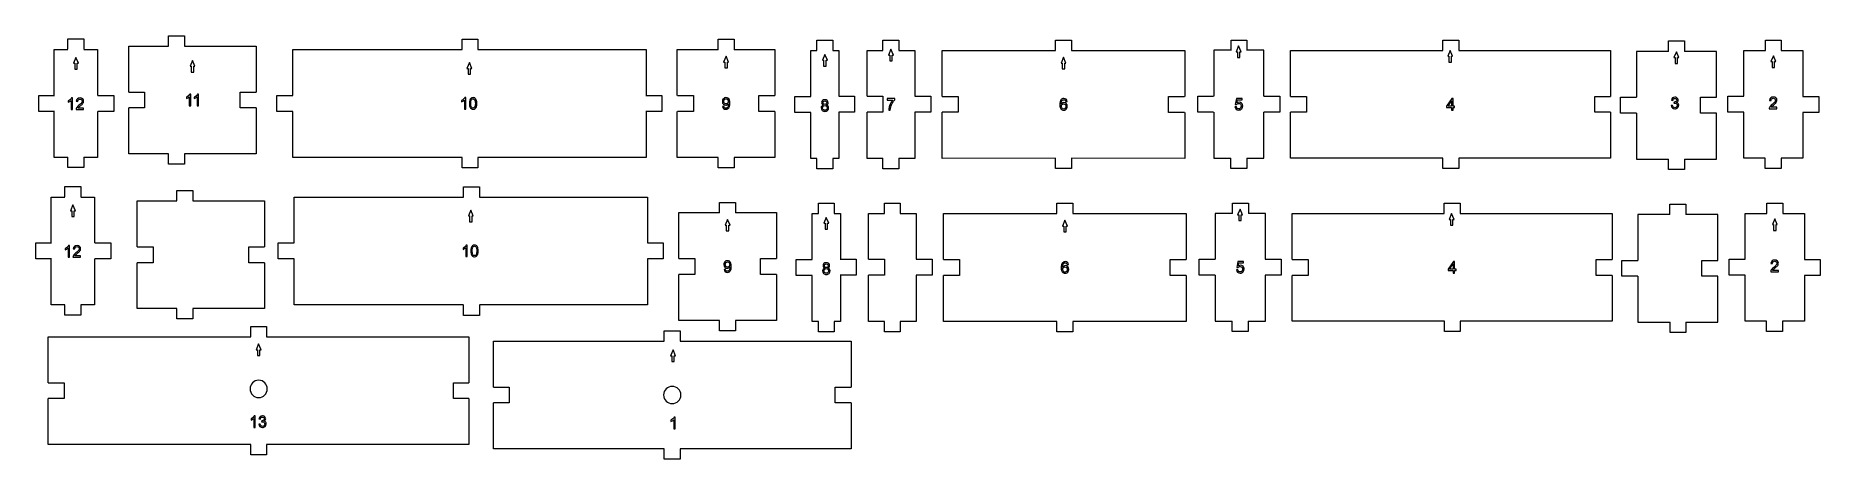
# Model space of a CAD drawing. Header units: millimetres. Extents: x -297 to 229, y 15 to 140.
import ezdxf

# ---------------------------------------------------------------- set-up
doc = ezdxf.new("R2010")
doc.units = ezdxf.units.MM
doc.header["$MEASUREMENT"] = 0
doc.layers.add('Layer 1', color=7, linetype='Continuous')

msp = doc.modelspace()

# ---------------------------------------------------------------- linework, layer by layer
at = {"layer": 'Layer 1', "color": 250, "lineweight": 9}
for points, knots in [([(-287.4224, 135.5814), (-287.4224, 135.5814), (-287.4224, 138.6294), (-287.4224, 138.6294), (-287.4224, 138.6294), (-287.4224, 138.6294), (-282.7234, 138.6294), (-282.7234, 138.6294), (-282.7234, 138.6294), (-282.7234, 138.6294), (-282.7234, 135.5814), (-282.7234, 135.5814)], [0, 0, 0, 0, 0.25, 0.25, 0.25, 0.25, 0.5, 0.5, 0.5, 0.5, 1, 1, 1, 1]), ([(-257.783, 136.5358), (-257.783, 136.5358), (-257.783, 139.5838), (-257.783, 139.5838), (-257.783, 139.5838), (-257.783, 139.5838), (-253.084, 139.5838), (-253.084, 139.5838), (-253.084, 139.5838), (-253.084, 139.5838), (-253.084, 136.5358), (-253.084, 136.5358)], [0, 0, 0, 0, 0.25, 0.25, 0.25, 0.25, 0.5, 0.5, 0.5, 0.5, 1, 1, 1, 1]), ([(-171.302, 135.4851), (-171.302, 135.4851), (-171.302, 138.5331), (-171.302, 138.5331), (-171.302, 138.5331), (-171.302, 138.5331), (-166.603, 138.5331), (-166.603, 138.5331), (-166.603, 138.5331), (-166.603, 138.5331), (-166.603, 135.4851), (-166.603, 135.4851)], [0, 0, 0, 0, 0.25, 0.25, 0.25, 0.25, 0.5, 0.5, 0.5, 0.5, 1, 1, 1, 1]), ([(-95.8258, 135.4795), (-95.8258, 135.4795), (-95.8258, 138.5275), (-95.8258, 138.5275), (-95.8258, 138.5275), (-95.8258, 138.5275), (-91.1268, 138.5275), (-91.1268, 138.5275), (-91.1268, 138.5275), (-91.1268, 138.5275), (-91.1268, 135.4795), (-91.1268, 135.4795)], [0, 0, 0, 0, 0.25, 0.25, 0.25, 0.25, 0.5, 0.5, 0.5, 0.5, 1, 1, 1, 1]), ([(-66.7156, 135.263), (-66.7156, 135.263), (-66.7156, 138.311), (-66.7156, 138.311), (-66.7156, 138.311), (-66.7156, 138.311), (-62.0166, 138.311), (-62.0166, 138.311), (-62.0166, 138.311), (-62.0166, 138.311), (-62.0166, 135.263), (-62.0166, 135.263)], [0, 0, 0, 0, 0.25, 0.25, 0.25, 0.25, 0.5, 0.5, 0.5, 0.5, 1, 1, 1, 1]), ([(-47.2583, 135.263), (-47.2583, 135.263), (-47.2583, 138.311), (-47.2583, 138.311), (-47.2583, 138.311), (-47.2583, 138.311), (-42.5593, 138.311), (-42.5593, 138.311), (-42.5593, 138.311), (-42.5593, 138.311), (-42.5593, 135.263), (-42.5593, 135.263)], [0, 0, 0, 0, 0.25, 0.25, 0.25, 0.25, 0.5, 0.5, 0.5, 0.5, 1, 1, 1, 1]), ([(3.5665, 135.2292), (3.5665, 135.2292), (3.5665, 138.2772), (3.5665, 138.2772), (3.5665, 138.2772), (3.5665, 138.2772), (8.2655, 138.2772), (8.2655, 138.2772), (8.2655, 138.2772), (8.2655, 138.2772), (8.2655, 135.2292), (8.2655, 135.2292)], [0, 0, 0, 0, 0.25, 0.25, 0.25, 0.25, 0.5, 0.5, 0.5, 0.5, 1, 1, 1, 1]), ([(55.3167, 135.2628), (55.3167, 135.2628), (55.3167, 138.3108), (55.3167, 138.3108), (55.3167, 138.3108), (55.3167, 138.3108), (60.0157, 138.3108), (60.0157, 138.3108), (60.0157, 138.3108), (60.0157, 138.3108), (60.0157, 135.2628), (60.0157, 135.2628)], [0, 0, 0, 0, 0.25, 0.25, 0.25, 0.25, 0.5, 0.5, 0.5, 0.5, 1, 1, 1, 1]), ([(117.7273, 135.263), (117.7273, 135.263), (117.7273, 138.311), (117.7273, 138.311), (117.7273, 138.311), (117.7273, 138.311), (122.4263, 138.311), (122.4263, 138.311), (122.4263, 138.311), (122.4263, 138.311), (122.4263, 135.263), (122.4263, 135.263)], [0, 0, 0, 0, 0.25, 0.25, 0.25, 0.25, 0.5, 0.5, 0.5, 0.5, 1, 1, 1, 1]), ([(184.2428, 134.9839), (184.2428, 134.9839), (184.2428, 138.0319), (184.2428, 138.0319), (184.2428, 138.0319), (184.2428, 138.0319), (188.9418, 138.0319), (188.9418, 138.0319), (188.9418, 138.0319), (188.9418, 138.0319), (188.9418, 134.9839), (188.9418, 134.9839)], [0, 0, 0, 0, 0.25, 0.25, 0.25, 0.25, 0.5, 0.5, 0.5, 0.5, 1, 1, 1, 1]), ([(212.7854, 135.2316), (212.7854, 135.2316), (212.7854, 138.2796), (212.7854, 138.2796), (212.7854, 138.2796), (212.7854, 138.2796), (217.4844, 138.2796), (217.4844, 138.2796), (217.4844, 138.2796), (217.4844, 138.2796), (217.4844, 135.2316), (217.4844, 135.2316)], [0, 0, 0, 0, 0.25, 0.25, 0.25, 0.25, 0.5, 0.5, 0.5, 0.5, 1, 1, 1, 1]), ([(-291.4548, 121.9968), (-291.4548, 121.9968), (-291.4548, 135.5224), (-291.4548, 135.5224), (-291.4548, 135.5224), (-291.4548, 135.5224), (-287.4224, 135.5224), (-287.4224, 135.5224)], [0, 0, 0, 0, 0.33333333, 0.33333333, 0.33333333, 0.33333333, 1, 1, 1, 1]), ([(-282.7234, 135.5224), (-282.7234, 135.5224), (-278.6911, 135.5224), (-278.6911, 135.5224), (-278.6911, 135.5224), (-278.6911, 135.5224), (-278.6911, 121.9968), (-278.6911, 121.9968)], [0, 0, 0, 0, 0.33333333, 0.33333333, 0.33333333, 0.33333333, 1, 1, 1, 1]), ([(-269.5281, 123.0098), (-269.5281, 123.0098), (-269.5281, 136.5354), (-269.5281, 136.5354), (-269.5281, 136.5354), (-269.5281, 136.5354), (-257.783, 136.5354), (-257.783, 136.5354)], [0, 0, 0, 0, 0.33333333, 0.33333333, 0.33333333, 0.33333333, 1, 1, 1, 1]), ([(-253.084, 136.5354), (-253.084, 136.5354), (-252.996, 136.5354), (-252.996, 136.5354), (-252.996, 136.5354), (-252.996, 136.5354), (-231.9409, 136.5354), (-231.9409, 136.5354), (-231.9409, 136.5354), (-231.9409, 136.5354), (-231.9409, 123.0098), (-231.9409, 123.0098)], [0, 0, 0, 0, 0.25, 0.25, 0.25, 0.25, 0.5, 0.5, 0.5, 0.5, 1, 1, 1, 1]), ([(-221.1911, 121.9968), (-221.1911, 121.9968), (-221.1911, 135.5224), (-221.1911, 135.5224), (-221.1911, 135.5224), (-221.1911, 135.5224), (-171.302, 135.5224), (-171.302, 135.5224)], [0, 0, 0, 0, 0.33333333, 0.33333333, 0.33333333, 0.33333333, 1, 1, 1, 1]), ([(-166.603, 135.5224), (-166.603, 135.5224), (-117.0831, 135.5224), (-117.0831, 135.5224), (-117.0831, 135.5224), (-117.0831, 135.5224), (-117.0831, 121.9968), (-117.0831, 121.9968)], [0, 0, 0, 0, 0.33333333, 0.33333333, 0.33333333, 0.33333333, 1, 1, 1, 1]), ([(-107.8558, 121.9912), (-107.8558, 121.9912), (-107.8558, 135.5168), (-107.8558, 135.5168), (-107.8558, 135.5168), (-107.8558, 135.5168), (-95.8258, 135.5168), (-95.8258, 135.5168)], [0, 0, 0, 0, 0.33333333, 0.33333333, 0.33333333, 0.33333333, 1, 1, 1, 1]), ([(-91.1268, 135.5168), (-91.1268, 135.5168), (-79.0968, 135.5168), (-79.0968, 135.5168), (-79.0968, 135.5168), (-79.0968, 135.5168), (-79.0968, 121.9912), (-79.0968, 121.9912)], [0, 0, 0, 0, 0.33333333, 0.33333333, 0.33333333, 0.33333333, 1, 1, 1, 1]), ([(-68.4922, 121.7004), (-68.4922, 121.7004), (-68.4922, 135.226), (-68.4922, 135.226), (-68.4922, 135.226), (-68.4922, 135.226), (-66.7156, 135.226), (-66.7156, 135.226)], [0, 0, 0, 0, 0.33333333, 0.33333333, 0.33333333, 0.33333333, 1, 1, 1, 1]), ([(-62.0166, 135.226), (-62.0166, 135.226), (-60.24, 135.226), (-60.24, 135.226), (-60.24, 135.226), (-60.24, 135.226), (-60.24, 121.7831), (-60.24, 121.7831)], [0, 0, 0, 0, 0.33333333, 0.33333333, 0.33333333, 0.33333333, 1, 1, 1, 1]), ([(-51.9446, 121.7747), (-51.9446, 121.7747), (-51.9446, 135.2292), (-51.9446, 135.2292), (-51.9446, 135.2292), (-51.9446, 135.2292), (-47.2583, 135.2292), (-47.2583, 135.2292)], [0, 0, 0, 0, 0.33333333, 0.33333333, 0.33333333, 0.33333333, 1, 1, 1, 1]), ([(-42.5593, 135.2292), (-42.5593, 135.2292), (-37.873, 135.2292), (-37.873, 135.2292), (-37.873, 135.2292), (-37.873, 135.2292), (-37.873, 121.7745), (-37.873, 121.7745)], [0, 0, 0, 0, 0.33333333, 0.33333333, 0.33333333, 0.33333333, 1, 1, 1, 1]), ([(-29.8259, 121.737), (-29.8259, 121.737), (-29.8259, 135.2292), (-29.8259, 135.2292), (-29.8259, 135.2292), (-29.8259, 135.2292), (3.5664, 135.2292), (3.5664, 135.2292)], [0, 0, 0, 0, 0.33333333, 0.33333333, 0.33333333, 0.33333333, 1, 1, 1, 1]), ([(8.2656, 135.2292), (8.2656, 135.2292), (41.7099, 135.2292), (41.7099, 135.2292), (41.7099, 135.2292), (41.7099, 135.2292), (41.7099, 121.7036), (41.7099, 121.7036)], [0, 0, 0, 0, 0.33333333, 0.33333333, 0.33333333, 0.33333333, 1, 1, 1, 1]), ([(55.3167, 135.2848), (55.3167, 135.2848), (50.2207, 135.2848), (50.2207, 135.2848), (50.2207, 135.2848), (50.2207, 135.2848), (50.2207, 121.7592), (50.2207, 121.7592)], [0, 0, 0, 0, 0.33333333, 0.33333333, 0.33333333, 0.33333333, 1, 1, 1, 1]), ([(65.0215, 121.7592), (65.0215, 121.7592), (65.0215, 135.2848), (65.0215, 135.2848), (65.0215, 135.2848), (65.0215, 135.2848), (60.0157, 135.2848), (60.0157, 135.2848)], [0, 0, 0, 0, 0.33333333, 0.33333333, 0.33333333, 0.33333333, 1, 1, 1, 1]), ([(72.8942, 121.7372), (72.8942, 121.7372), (72.8942, 135.263), (72.8942, 135.263), (72.8942, 135.263), (72.8942, 135.263), (117.7273, 135.263), (117.7273, 135.263)], [0, 0, 0, 0, 0.33333333, 0.33333333, 0.33333333, 0.33333333, 1, 1, 1, 1]), ([(122.4263, 135.263), (122.4263, 135.263), (167.1915, 135.263), (167.1915, 135.263), (167.1915, 135.263), (167.1915, 135.263), (167.1915, 121.7375), (167.1915, 121.7375)], [0, 0, 0, 0, 0.33333333, 0.33333333, 0.33333333, 0.33333333, 1, 1, 1, 1]), ([(184.2428, 134.9839), (184.2428, 134.9839), (174.7958, 134.9839), (174.7958, 134.9839), (174.7958, 134.9839), (174.7958, 134.9839), (174.7958, 121.4584), (174.7958, 121.4584)], [0, 0, 0, 0, 0.33333333, 0.33333333, 0.33333333, 0.33333333, 1, 1, 1, 1]), ([(198.367, 121.4584), (198.367, 121.4584), (198.367, 134.9839), (198.367, 134.9839), (198.367, 134.9839), (198.367, 134.9839), (188.9418, 134.9839), (188.9418, 134.9839)], [0, 0, 0, 0, 0.33333333, 0.33333333, 0.33333333, 0.33333333, 1, 1, 1, 1]), ([(206.4395, 121.8163), (206.4395, 121.8163), (206.4395, 135.2628), (206.4395, 135.2628), (206.4395, 135.2628), (206.4395, 135.2628), (212.7854, 135.2628), (212.7854, 135.2628)], [0, 0, 0, 0, 0.33333333, 0.33333333, 0.33333333, 0.33333333, 1, 1, 1, 1]), ([(217.4844, 135.2628), (217.4844, 135.2628), (223.8599, 135.2628), (223.8599, 135.2628), (223.8599, 135.2628), (223.8599, 135.2628), (223.8599, 121.6762), (223.8599, 121.6762)], [0, 0, 0, 0, 0.33333333, 0.33333333, 0.33333333, 0.33333333, 1, 1, 1, 1]), ([(-291.3563, 117.298), (-291.3563, 117.298), (-296.0553, 117.298), (-296.0553, 117.298), (-296.0553, 117.298), (-296.0553, 117.298), (-296.0553, 121.9968), (-296.0553, 121.9968), (-296.0553, 121.9968), (-296.0553, 121.9968), (-291.3563, 121.9968), (-291.3563, 121.9968)], [0, 0, 0, 0, 0.25, 0.25, 0.25, 0.25, 0.5, 0.5, 0.5, 0.5, 1, 1, 1, 1]), ([(-278.6589, 121.9968), (-278.6589, 121.9968), (-273.9599, 121.9968), (-273.9599, 121.9968), (-273.9599, 121.9968), (-273.9599, 121.9968), (-273.9599, 117.298), (-273.9599, 117.298), (-273.9599, 117.298), (-273.9599, 117.298), (-278.6589, 117.298), (-278.6589, 117.298)], [0, 0, 0, 0, 0.25, 0.25, 0.25, 0.25, 0.5, 0.5, 0.5, 0.5, 1, 1, 1, 1]), ([(-269.5281, 123.0098), (-269.5281, 123.0098), (-264.8291, 123.0098), (-264.8291, 123.0098), (-264.8291, 123.0098), (-264.8291, 123.0098), (-264.8291, 118.311), (-264.8291, 118.311), (-264.8291, 118.311), (-264.8291, 118.311), (-269.5281, 118.311), (-269.5281, 118.311)], [0, 0, 0, 0, 0.25, 0.25, 0.25, 0.25, 0.5, 0.5, 0.5, 0.5, 1, 1, 1, 1]), ([(-231.9409, 118.311), (-231.9409, 118.311), (-236.6399, 118.311), (-236.6399, 118.311), (-236.6399, 118.311), (-236.6399, 118.311), (-236.6399, 123.0098), (-236.6399, 123.0098), (-236.6399, 123.0098), (-236.6399, 123.0098), (-231.9409, 123.0098), (-231.9409, 123.0098)], [0, 0, 0, 0, 0.25, 0.25, 0.25, 0.25, 0.5, 0.5, 0.5, 0.5, 1, 1, 1, 1]), ([(-221.1645, 117.298), (-221.1645, 117.298), (-225.8635, 117.298), (-225.8635, 117.298), (-225.8635, 117.298), (-225.8635, 117.298), (-225.8635, 121.9968), (-225.8635, 121.9968), (-225.8635, 121.9968), (-225.8635, 121.9968), (-221.1645, 121.9968), (-221.1645, 121.9968)], [0, 0, 0, 0, 0.25, 0.25, 0.25, 0.25, 0.5, 0.5, 0.5, 0.5, 1, 1, 1, 1]), ([(-117.1159, 121.9968), (-117.1159, 121.9968), (-112.4169, 121.9968), (-112.4169, 121.9968), (-112.4169, 121.9968), (-112.4169, 121.9968), (-112.4169, 117.298), (-112.4169, 117.298), (-112.4169, 117.298), (-112.4169, 117.298), (-117.1159, 117.298), (-117.1159, 117.298)], [0, 0, 0, 0, 0.25, 0.25, 0.25, 0.25, 0.5, 0.5, 0.5, 0.5, 1, 1, 1, 1]), ([(-107.7873, 121.9912), (-107.7873, 121.9912), (-103.0883, 121.9912), (-103.0883, 121.9912), (-103.0883, 121.9912), (-103.0883, 121.9912), (-103.0883, 117.2924), (-103.0883, 117.2924), (-103.0883, 117.2924), (-103.0883, 117.2924), (-107.7873, 117.2924), (-107.7873, 117.2924)], [0, 0, 0, 0, 0.25, 0.25, 0.25, 0.25, 0.5, 0.5, 0.5, 0.5, 1, 1, 1, 1]), ([(-79.0968, 117.2924), (-79.0968, 117.2924), (-83.7958, 117.2924), (-83.7958, 117.2924), (-83.7958, 117.2924), (-83.7958, 117.2924), (-83.7958, 121.9912), (-83.7958, 121.9912), (-83.7958, 121.9912), (-83.7958, 121.9912), (-79.0968, 121.9912), (-79.0968, 121.9912)], [0, 0, 0, 0, 0.25, 0.25, 0.25, 0.25, 0.5, 0.5, 0.5, 0.5, 1, 1, 1, 1]), ([(-68.5378, 117.0016), (-68.5378, 117.0016), (-73.2368, 117.0016), (-73.2368, 117.0016), (-73.2368, 117.0016), (-73.2368, 117.0016), (-73.2368, 121.7004), (-73.2368, 121.7004), (-73.2368, 121.7004), (-73.2368, 121.7004), (-68.5378, 121.7004), (-68.5378, 121.7004)], [0, 0, 0, 0, 0.25, 0.25, 0.25, 0.25, 0.5, 0.5, 0.5, 0.5, 1, 1, 1, 1]), ([(-60.2936, 121.7831), (-60.2936, 121.7831), (-55.5946, 121.7831), (-55.5946, 121.7831), (-55.5946, 121.7831), (-55.5946, 121.7831), (-55.5946, 117.0843), (-55.5946, 117.0843), (-55.5946, 117.0843), (-55.5946, 117.0843), (-60.2936, 117.0843), (-60.2936, 117.0843)], [0, 0, 0, 0, 0.25, 0.25, 0.25, 0.25, 0.5, 0.5, 0.5, 0.5, 1, 1, 1, 1]), ([(-51.9446, 121.7747), (-51.9446, 121.7747), (-47.2456, 121.7747), (-47.2456, 121.7747), (-47.2456, 121.7747), (-47.2456, 121.7747), (-47.2456, 117.0759), (-47.2456, 117.0759), (-47.2456, 117.0759), (-47.2456, 117.0759), (-51.9446, 117.0759), (-51.9446, 117.0759)], [0, 0, 0, 0, 0.25, 0.25, 0.25, 0.25, 0.5, 0.5, 0.5, 0.5, 1, 1, 1, 1]), ([(-37.873, 121.7745), (-37.873, 121.7745), (-33.174, 121.7745), (-33.174, 121.7745), (-33.174, 121.7745), (-33.174, 121.7745), (-33.174, 117.0757), (-33.174, 117.0757), (-33.174, 117.0757), (-33.174, 117.0757), (-37.873, 117.0757), (-37.873, 117.0757)], [0, 0, 0, 0, 0.25, 0.25, 0.25, 0.25, 0.5, 0.5, 0.5, 0.5, 1, 1, 1, 1]), ([(-29.8259, 121.737), (-29.8259, 121.737), (-25.1269, 121.737), (-25.1269, 121.737), (-25.1269, 121.737), (-25.1269, 121.737), (-25.1269, 117.0382), (-25.1269, 117.0382), (-25.1269, 117.0382), (-25.1269, 117.0382), (-29.8259, 117.0382), (-29.8259, 117.0382)], [0, 0, 0, 0, 0.25, 0.25, 0.25, 0.25, 0.5, 0.5, 0.5, 0.5, 1, 1, 1, 1]), ([(41.642, 117.0046), (41.642, 117.0046), (36.943, 117.0046), (36.943, 117.0046), (36.943, 117.0046), (36.943, 117.0046), (36.943, 121.7034), (36.943, 121.7034), (36.943, 121.7034), (36.943, 121.7034), (41.642, 121.7034), (41.642, 121.7034)], [0, 0, 0, 0, 0.25, 0.25, 0.25, 0.25, 0.5, 0.5, 0.5, 0.5, 1, 1, 1, 1]), ([(50.2066, 117.0604), (50.2066, 117.0604), (45.5076, 117.0604), (45.5076, 117.0604), (45.5076, 117.0604), (45.5076, 117.0604), (45.5076, 121.7592), (45.5076, 121.7592), (45.5076, 121.7592), (45.5076, 121.7592), (50.2066, 121.7592), (50.2066, 121.7592)], [0, 0, 0, 0, 0.25, 0.25, 0.25, 0.25, 0.5, 0.5, 0.5, 0.5, 1, 1, 1, 1]), ([(65.0058, 121.7592), (65.0058, 121.7592), (69.7048, 121.7592), (69.7048, 121.7592), (69.7048, 121.7592), (69.7048, 121.7592), (69.7048, 117.0604), (69.7048, 117.0604), (69.7048, 117.0604), (69.7048, 117.0604), (65.0058, 117.0604), (65.0058, 117.0604)], [0, 0, 0, 0, 0.25, 0.25, 0.25, 0.25, 0.5, 0.5, 0.5, 0.5, 1, 1, 1, 1]), ([(72.8942, 121.7372), (72.8942, 121.7372), (77.5932, 121.7372), (77.5932, 121.7372), (77.5932, 121.7372), (77.5932, 121.7372), (77.5932, 117.0384), (77.5932, 117.0384), (77.5932, 117.0384), (77.5932, 117.0384), (72.8942, 117.0384), (72.8942, 117.0384)], [0, 0, 0, 0, 0.25, 0.25, 0.25, 0.25, 0.5, 0.5, 0.5, 0.5, 1, 1, 1, 1]), ([(167.1915, 117.0387), (167.1915, 117.0387), (162.4925, 117.0387), (162.4925, 117.0387), (162.4925, 117.0387), (162.4925, 117.0387), (162.4925, 121.7375), (162.4925, 121.7375), (162.4925, 121.7375), (162.4925, 121.7375), (167.1915, 121.7375), (167.1915, 121.7375)], [0, 0, 0, 0, 0.25, 0.25, 0.25, 0.25, 0.5, 0.5, 0.5, 0.5, 1, 1, 1, 1]), ([(174.7958, 116.7594), (174.7958, 116.7594), (170.0968, 116.7594), (170.0968, 116.7594), (170.0968, 116.7594), (170.0968, 116.7594), (170.0968, 121.4584), (170.0968, 121.4584), (170.0968, 121.4584), (170.0968, 121.4584), (174.7958, 121.4584), (174.7958, 121.4584)], [0, 0, 0, 0, 0.25, 0.25, 0.25, 0.25, 0.5, 0.5, 0.5, 0.5, 1, 1, 1, 1]), ([(198.367, 116.7594), (198.367, 116.7594), (193.668, 116.7594), (193.668, 116.7594), (193.668, 116.7594), (193.668, 116.7594), (193.668, 121.4584), (193.668, 121.4584), (193.668, 121.4584), (193.668, 121.4584), (198.367, 121.4584), (198.367, 121.4584)], [0, 0, 0, 0, 0.25, 0.25, 0.25, 0.25, 0.5, 0.5, 0.5, 0.5, 1, 1, 1, 1]), ([(206.4428, 117.1173), (206.4428, 117.1173), (201.7438, 117.1173), (201.7438, 117.1173), (201.7438, 117.1173), (201.7438, 117.1173), (201.7438, 121.8163), (201.7438, 121.8163), (201.7438, 121.8163), (201.7438, 121.8163), (206.4428, 121.8163), (206.4428, 121.8163)], [0, 0, 0, 0, 0.25, 0.25, 0.25, 0.25, 0.5, 0.5, 0.5, 0.5, 1, 1, 1, 1]), ([(223.8599, 121.6762), (223.8599, 121.6762), (228.5589, 121.6762), (228.5589, 121.6762), (228.5589, 121.6762), (228.5589, 121.6762), (228.5589, 116.9772), (228.5589, 116.9772), (228.5589, 116.9772), (228.5589, 116.9772), (223.8599, 116.9772), (223.8599, 116.9772)], [0, 0, 0, 0, 0.25, 0.25, 0.25, 0.25, 0.5, 0.5, 0.5, 0.5, 1, 1, 1, 1]), ([(-287.4224, 103.7724), (-287.4224, 103.7724), (-291.4548, 103.7724), (-291.4548, 103.7724), (-291.4548, 103.7724), (-291.4548, 103.7724), (-291.4548, 117.298), (-291.4548, 117.298)], [0, 0, 0, 0, 0.33333333, 0.33333333, 0.33333333, 0.33333333, 1, 1, 1, 1]), ([(-278.6911, 117.298), (-278.6911, 117.298), (-278.6911, 103.7724), (-278.6911, 103.7724), (-278.6911, 103.7724), (-278.6911, 103.7724), (-282.7234, 103.7724), (-282.7234, 103.7724)], [0, 0, 0, 0, 0.33333333, 0.33333333, 0.33333333, 0.33333333, 1, 1, 1, 1]), ([(-257.783, 104.7854), (-257.783, 104.7854), (-269.5281, 104.7854), (-269.5281, 104.7854), (-269.5281, 104.7854), (-269.5281, 104.7854), (-269.5281, 118.311), (-269.5281, 118.311)], [0, 0, 0, 0, 0.33333333, 0.33333333, 0.33333333, 0.33333333, 1, 1, 1, 1]), ([(-231.9409, 118.311), (-231.9409, 118.311), (-231.9409, 104.7854), (-231.9409, 104.7854), (-231.9409, 104.7854), (-231.9409, 104.7854), (-253.084, 104.7854), (-253.084, 104.7854)], [0, 0, 0, 0, 0.33333333, 0.33333333, 0.33333333, 0.33333333, 1, 1, 1, 1]), ([(-171.302, 103.7724), (-171.302, 103.7724), (-221.1911, 103.7724), (-221.1911, 103.7724), (-221.1911, 103.7724), (-221.1911, 103.7724), (-221.1911, 117.298), (-221.1911, 117.298)], [0, 0, 0, 0, 0.33333333, 0.33333333, 0.33333333, 0.33333333, 1, 1, 1, 1]), ([(-117.0831, 117.298), (-117.0831, 117.298), (-117.0831, 103.7724), (-117.0831, 103.7724), (-117.0831, 103.7724), (-117.0831, 103.7724), (-166.603, 103.7724), (-166.603, 103.7724)], [0, 0, 0, 0, 0.33333333, 0.33333333, 0.33333333, 0.33333333, 1, 1, 1, 1]), ([(-95.8258, 103.7668), (-95.8258, 103.7668), (-107.8558, 103.7668), (-107.8558, 103.7668), (-107.8558, 103.7668), (-107.8558, 103.7668), (-107.8558, 117.2924), (-107.8558, 117.2924)], [0, 0, 0, 0, 0.33333333, 0.33333333, 0.33333333, 0.33333333, 1, 1, 1, 1]), ([(-79.0968, 117.2924), (-79.0968, 117.2924), (-79.0968, 103.7668), (-79.0968, 103.7668), (-79.0968, 103.7668), (-79.0968, 103.7668), (-91.1268, 103.7668), (-91.1268, 103.7668)], [0, 0, 0, 0, 0.33333333, 0.33333333, 0.33333333, 0.33333333, 1, 1, 1, 1]), ([(-66.7156, 103.476), (-66.7156, 103.476), (-68.4922, 103.476), (-68.4922, 103.476), (-68.4922, 103.476), (-68.4922, 103.476), (-68.4922, 117.0016), (-68.4922, 117.0016)], [0, 0, 0, 0, 0.33333333, 0.33333333, 0.33333333, 0.33333333, 1, 1, 1, 1]), ([(-60.24, 117.0843), (-60.24, 117.0843), (-60.24, 103.476), (-60.24, 103.476), (-60.24, 103.476), (-60.24, 103.476), (-62.0166, 103.476), (-62.0166, 103.476)], [0, 0, 0, 0, 0.33333333, 0.33333333, 0.33333333, 0.33333333, 1, 1, 1, 1]), ([(-47.2583, 103.4792), (-47.2583, 103.4792), (-51.9446, 103.4792), (-51.9446, 103.4792), (-51.9446, 103.4792), (-51.9446, 103.4792), (-51.9446, 117.0759), (-51.9446, 117.0759)], [0, 0, 0, 0, 0.33333333, 0.33333333, 0.33333333, 0.33333333, 1, 1, 1, 1]), ([(-37.873, 117.0757), (-37.873, 117.0757), (-37.873, 103.4792), (-37.873, 103.4792), (-37.873, 103.4792), (-37.873, 103.4792), (-42.5593, 103.4792), (-42.5593, 103.4792)], [0, 0, 0, 0, 0.33333333, 0.33333333, 0.33333333, 0.33333333, 1, 1, 1, 1]), ([(3.5653, 103.5004), (3.5653, 103.5004), (-29.8259, 103.4792), (-29.8259, 103.4792), (-29.8259, 103.4792), (-29.8259, 103.4792), (-29.8259, 117.0382), (-29.8259, 117.0382)], [0, 0, 0, 0, 0.33333333, 0.33333333, 0.33333333, 0.33333333, 1, 1, 1, 1]), ([(41.7099, 117.0048), (41.7099, 117.0048), (41.7099, 103.4792), (41.7099, 103.4792), (41.7099, 103.4792), (41.7099, 103.4792), (8.2643, 103.5004), (8.2643, 103.5004)], [0, 0, 0, 0, 0.33333333, 0.33333333, 0.33333333, 0.33333333, 1, 1, 1, 1]), ([(50.2207, 117.0604), (50.2207, 117.0604), (50.2207, 103.5348), (50.2207, 103.5348), (50.2207, 103.5348), (50.2207, 103.5348), (55.2716, 103.5348), (55.2716, 103.5348)], [0, 0, 0, 0, 0.33333333, 0.33333333, 0.33333333, 0.33333333, 1, 1, 1, 1]), ([(59.9706, 103.5348), (59.9706, 103.5348), (65.0215, 103.5348), (65.0215, 103.5348), (65.0215, 103.5348), (65.0215, 103.5348), (65.0215, 117.0604), (65.0215, 117.0604)], [0, 0, 0, 0, 0.33333333, 0.33333333, 0.33333333, 0.33333333, 1, 1, 1, 1]), ([(117.7636, 103.513), (117.7636, 103.513), (72.8942, 103.513), (72.8942, 103.513), (72.8942, 103.513), (72.8942, 103.513), (72.8942, 117.0384), (72.8942, 117.0384)], [0, 0, 0, 0, 0.33333333, 0.33333333, 0.33333333, 0.33333333, 1, 1, 1, 1]), ([(167.1915, 117.0387), (167.1915, 117.0387), (167.1915, 103.513), (167.1915, 103.513), (167.1915, 103.513), (167.1915, 103.513), (122.4626, 103.513), (122.4626, 103.513)], [0, 0, 0, 0, 0.33333333, 0.33333333, 0.33333333, 0.33333333, 1, 1, 1, 1]), ([(174.7958, 116.7594), (174.7958, 116.7594), (174.7958, 103.2339), (174.7958, 103.2339), (174.7958, 103.2339), (174.7958, 103.2339), (184.279, 103.2339), (184.279, 103.2339)], [0, 0, 0, 0, 0.33333333, 0.33333333, 0.33333333, 0.33333333, 1, 1, 1, 1]), ([(188.9781, 103.2339), (188.9781, 103.2339), (198.367, 103.2339), (198.367, 103.2339), (198.367, 103.2339), (198.367, 103.2339), (198.367, 116.7594), (198.367, 116.7594)], [0, 0, 0, 0, 0.33333333, 0.33333333, 0.33333333, 0.33333333, 1, 1, 1, 1]), ([(212.7403, 103.5128), (212.7403, 103.5128), (206.4395, 103.5128), (206.4395, 103.5128), (206.4395, 103.5128), (206.4395, 103.5128), (206.4395, 117.1173), (206.4395, 117.1173)], [0, 0, 0, 0, 0.33333333, 0.33333333, 0.33333333, 0.33333333, 1, 1, 1, 1]), ([(223.8599, 116.9772), (223.8599, 116.9772), (223.8599, 103.5128), (223.8599, 103.5128), (223.8599, 103.5128), (223.8599, 103.5128), (217.4393, 103.5128), (217.4393, 103.5128)], [0, 0, 0, 0, 0.33333333, 0.33333333, 0.33333333, 0.33333333, 1, 1, 1, 1]), ([(-282.7234, 103.812), (-282.7234, 103.812), (-282.7234, 100.764), (-282.7234, 100.764), (-282.7234, 100.764), (-282.7234, 100.764), (-287.4224, 100.764), (-287.4224, 100.764), (-287.4224, 100.764), (-287.4224, 100.764), (-287.4224, 103.812), (-287.4224, 103.812)], [0, 0, 0, 0, 0.25, 0.25, 0.25, 0.25, 0.5, 0.5, 0.5, 0.5, 1, 1, 1, 1]), ([(-253.084, 104.8134), (-253.084, 104.8134), (-253.084, 101.7654), (-253.084, 101.7654), (-253.084, 101.7654), (-253.084, 101.7654), (-257.783, 101.7654), (-257.783, 101.7654), (-257.783, 101.7654), (-257.783, 101.7654), (-257.783, 104.8134), (-257.783, 104.8134)], [0, 0, 0, 0, 0.25, 0.25, 0.25, 0.25, 0.5, 0.5, 0.5, 0.5, 1, 1, 1, 1]), ([(-166.603, 103.7157), (-166.603, 103.7157), (-166.603, 100.6677), (-166.603, 100.6677), (-166.603, 100.6677), (-166.603, 100.6677), (-171.302, 100.6677), (-171.302, 100.6677), (-171.302, 100.6677), (-171.302, 100.6677), (-171.302, 103.7157), (-171.302, 103.7157)], [0, 0, 0, 0, 0.25, 0.25, 0.25, 0.25, 0.5, 0.5, 0.5, 0.5, 1, 1, 1, 1]), ([(-91.1268, 103.7101), (-91.1268, 103.7101), (-91.1268, 100.6621), (-91.1268, 100.6621), (-91.1268, 100.6621), (-91.1268, 100.6621), (-95.8258, 100.6621), (-95.8258, 100.6621), (-95.8258, 100.6621), (-95.8258, 100.6621), (-95.8258, 103.7101), (-95.8258, 103.7101)], [0, 0, 0, 0, 0.25, 0.25, 0.25, 0.25, 0.5, 0.5, 0.5, 0.5, 1, 1, 1, 1]), ([(-62.0166, 103.484), (-62.0166, 103.484), (-62.0166, 100.436), (-62.0166, 100.436), (-62.0166, 100.436), (-62.0166, 100.436), (-66.7156, 100.436), (-66.7156, 100.436), (-66.7156, 100.436), (-66.7156, 100.436), (-66.7156, 103.484), (-66.7156, 103.484)], [0, 0, 0, 0, 0.25, 0.25, 0.25, 0.25, 0.5, 0.5, 0.5, 0.5, 1, 1, 1, 1]), ([(-42.5593, 103.4936), (-42.5593, 103.4936), (-42.5593, 100.4456), (-42.5593, 100.4456), (-42.5593, 100.4456), (-42.5593, 100.4456), (-47.2583, 100.4456), (-47.2583, 100.4456), (-47.2583, 100.4456), (-47.2583, 100.4456), (-47.2583, 103.4936), (-47.2583, 103.4936)], [0, 0, 0, 0, 0.25, 0.25, 0.25, 0.25, 0.5, 0.5, 0.5, 0.5, 1, 1, 1, 1]), ([(8.2643, 103.5004), (8.2643, 103.5004), (8.2643, 100.4524), (8.2643, 100.4524), (8.2643, 100.4524), (8.2643, 100.4524), (3.5653, 100.4524), (3.5653, 100.4524), (3.5653, 100.4524), (3.5653, 100.4524), (3.5653, 103.5004), (3.5653, 103.5004)], [0, 0, 0, 0, 0.25, 0.25, 0.25, 0.25, 0.5, 0.5, 0.5, 0.5, 1, 1, 1, 1]), ([(59.9706, 103.5686), (59.9706, 103.5686), (59.9706, 100.5206), (59.9706, 100.5206), (59.9706, 100.5206), (59.9706, 100.5206), (55.2716, 100.5206), (55.2716, 100.5206), (55.2716, 100.5206), (55.2716, 100.5206), (55.2716, 103.5686), (55.2716, 103.5686)], [0, 0, 0, 0, 0.25, 0.25, 0.25, 0.25, 0.5, 0.5, 0.5, 0.5, 1, 1, 1, 1]), ([(122.4626, 103.513), (122.4626, 103.513), (122.4626, 100.465), (122.4626, 100.465), (122.4626, 100.465), (122.4626, 100.465), (117.7636, 100.465), (117.7636, 100.465), (117.7636, 100.465), (117.7636, 100.465), (117.7636, 103.513), (117.7636, 103.513)], [0, 0, 0, 0, 0.25, 0.25, 0.25, 0.25, 0.5, 0.5, 0.5, 0.5, 1, 1, 1, 1]), ([(188.9781, 103.2339), (188.9781, 103.2339), (188.9781, 100.1859), (188.9781, 100.1859), (188.9781, 100.1859), (188.9781, 100.1859), (184.2791, 100.1859), (184.2791, 100.1859), (184.2791, 100.1859), (184.2791, 100.1859), (184.2791, 103.2339), (184.2791, 103.2339)], [0, 0, 0, 0, 0.25, 0.25, 0.25, 0.25, 0.5, 0.5, 0.5, 0.5, 1, 1, 1, 1]), ([(217.4393, 103.5374), (217.4393, 103.5374), (217.4393, 100.4894), (217.4393, 100.4894), (217.4393, 100.4894), (217.4393, 100.4894), (212.7403, 100.4894), (212.7403, 100.4894), (212.7403, 100.4894), (212.7403, 100.4894), (212.7403, 103.5374), (212.7403, 103.5374)], [0, 0, 0, 0, 0.25, 0.25, 0.25, 0.25, 0.5, 0.5, 0.5, 0.5, 1, 1, 1, 1]), ([(-288.3097, 92.1481), (-288.3097, 92.1481), (-288.3097, 95.1961), (-288.3097, 95.1961), (-288.3097, 95.1961), (-288.3097, 95.1961), (-283.6107, 95.1961), (-283.6107, 95.1961), (-283.6107, 95.1961), (-283.6107, 95.1961), (-283.6107, 92.1481), (-283.6107, 92.1481)], [0, 0, 0, 0, 0.25, 0.25, 0.25, 0.25, 0.5, 0.5, 0.5, 0.5, 1, 1, 1, 1]), ([(-170.8763, 92.0518), (-170.8763, 92.0518), (-170.8763, 95.0998), (-170.8763, 95.0998), (-170.8763, 95.0998), (-170.8763, 95.0998), (-166.1773, 95.0998), (-166.1773, 95.0998), (-166.1773, 95.0998), (-166.1773, 95.0998), (-166.1773, 92.0518), (-166.1773, 92.0518)], [0, 0, 0, 0, 0.25, 0.25, 0.25, 0.25, 0.5, 0.5, 0.5, 0.5, 1, 1, 1, 1]), ([(-292.3421, 78.5635), (-292.3421, 78.5635), (-292.3421, 92.0891), (-292.3421, 92.0891), (-292.3421, 92.0891), (-292.3421, 92.0891), (-288.3097, 92.0891), (-288.3097, 92.0891)], [0, 0, 0, 0, 0.33333333, 0.33333333, 0.33333333, 0.33333333, 1, 1, 1, 1]), ([(-283.6107, 92.0891), (-283.6107, 92.0891), (-279.5784, 92.0891), (-279.5784, 92.0891), (-279.5784, 92.0891), (-279.5784, 92.0891), (-279.5784, 78.5635), (-279.5784, 78.5635)], [0, 0, 0, 0, 0.33333333, 0.33333333, 0.33333333, 0.33333333, 1, 1, 1, 1]), ([(-267.0605, 77.4696), (-267.0605, 77.4696), (-267.0605, 90.9952), (-267.0605, 90.9952), (-267.0605, 90.9952), (-267.0605, 90.9952), (-255.3154, 90.9952), (-255.3154, 90.9952)], [0, 0, 0, 0, 0.33333333, 0.33333333, 0.33333333, 0.33333333, 1, 1, 1, 1]), ([(-255.3154, 90.9956), (-255.3154, 90.9956), (-255.3154, 94.0436), (-255.3154, 94.0436), (-255.3154, 94.0436), (-255.3154, 94.0436), (-250.6164, 94.0436), (-250.6164, 94.0436), (-250.6164, 94.0436), (-250.6164, 94.0436), (-250.6164, 90.9956), (-250.6164, 90.9956)], [0, 0, 0, 0, 0.25, 0.25, 0.25, 0.25, 0.5, 0.5, 0.5, 0.5, 1, 1, 1, 1]), ([(-250.6164, 90.9952), (-250.6164, 90.9952), (-250.5284, 90.9952), (-250.5284, 90.9952), (-250.5284, 90.9952), (-250.5284, 90.9952), (-229.4733, 90.9952), (-229.4733, 90.9952), (-229.4733, 90.9952), (-229.4733, 90.9952), (-229.4733, 77.4696), (-229.4733, 77.4696)], [0, 0, 0, 0, 0.25, 0.25, 0.25, 0.25, 0.5, 0.5, 0.5, 0.5, 1, 1, 1, 1]), ([(-220.7654, 78.5635), (-220.7654, 78.5635), (-220.7654, 92.0891), (-220.7654, 92.0891), (-220.7654, 92.0891), (-220.7654, 92.0891), (-170.8763, 92.0891), (-170.8763, 92.0891)], [0, 0, 0, 0, 0.33333333, 0.33333333, 0.33333333, 0.33333333, 1, 1, 1, 1]), ([(-166.1773, 92.0891), (-166.1773, 92.0891), (-116.6574, 92.0891), (-116.6574, 92.0891), (-116.6574, 92.0891), (-116.6574, 92.0891), (-116.6574, 78.5635), (-116.6574, 78.5635)], [0, 0, 0, 0, 0.33333333, 0.33333333, 0.33333333, 0.33333333, 1, 1, 1, 1]), ([(-95.4001, 87.4742), (-95.4001, 87.4742), (-95.4001, 90.5222), (-95.4001, 90.5222), (-95.4001, 90.5222), (-95.4001, 90.5222), (-90.7011, 90.5222), (-90.7011, 90.5222), (-90.7011, 90.5222), (-90.7011, 90.5222), (-90.7011, 87.4742), (-90.7011, 87.4742)], [0, 0, 0, 0, 0.25, 0.25, 0.25, 0.25, 0.5, 0.5, 0.5, 0.5, 1, 1, 1, 1]), ([(-66.2899, 87.2577), (-66.2899, 87.2577), (-66.2899, 90.3057), (-66.2899, 90.3057), (-66.2899, 90.3057), (-66.2899, 90.3057), (-61.5909, 90.3057), (-61.5909, 90.3057), (-61.5909, 90.3057), (-61.5909, 90.3057), (-61.5909, 87.2577), (-61.5909, 87.2577)], [0, 0, 0, 0, 0.25, 0.25, 0.25, 0.25, 0.5, 0.5, 0.5, 0.5, 1, 1, 1, 1]), ([(-46.8326, 87.2577), (-46.8326, 87.2577), (-46.8326, 90.3057), (-46.8326, 90.3057), (-46.8326, 90.3057), (-46.8326, 90.3057), (-42.1336, 90.3057), (-42.1336, 90.3057), (-42.1336, 90.3057), (-42.1336, 90.3057), (-42.1336, 87.2577), (-42.1336, 87.2577)], [0, 0, 0, 0, 0.25, 0.25, 0.25, 0.25, 0.5, 0.5, 0.5, 0.5, 1, 1, 1, 1]), ([(3.9922, 87.2239), (3.9922, 87.2239), (3.9922, 90.2719), (3.9922, 90.2719), (3.9922, 90.2719), (3.9922, 90.2719), (8.6912, 90.2719), (8.6912, 90.2719), (8.6912, 90.2719), (8.6912, 90.2719), (8.6912, 87.2239), (8.6912, 87.2239)], [0, 0, 0, 0, 0.25, 0.25, 0.25, 0.25, 0.5, 0.5, 0.5, 0.5, 1, 1, 1, 1]), ([(55.7424, 87.2575), (55.7424, 87.2575), (55.7424, 90.3055), (55.7424, 90.3055), (55.7424, 90.3055), (55.7424, 90.3055), (60.4414, 90.3055), (60.4414, 90.3055), (60.4414, 90.3055), (60.4414, 90.3055), (60.4414, 87.2575), (60.4414, 87.2575)], [0, 0, 0, 0, 0.25, 0.25, 0.25, 0.25, 0.5, 0.5, 0.5, 0.5, 1, 1, 1, 1]), ([(118.153, 87.2577), (118.153, 87.2577), (118.153, 90.3057), (118.153, 90.3057), (118.153, 90.3057), (118.153, 90.3057), (122.852, 90.3057), (122.852, 90.3057), (122.852, 90.3057), (122.852, 90.3057), (122.852, 87.2577), (122.852, 87.2577)], [0, 0, 0, 0, 0.25, 0.25, 0.25, 0.25, 0.5, 0.5, 0.5, 0.5, 1, 1, 1, 1]), ([(184.6685, 86.9786), (184.6685, 86.9786), (184.6685, 90.0266), (184.6685, 90.0266), (184.6685, 90.0266), (184.6685, 90.0266), (189.3675, 90.0266), (189.3675, 90.0266), (189.3675, 90.0266), (189.3675, 90.0266), (189.3675, 86.9786), (189.3675, 86.9786)], [0, 0, 0, 0, 0.25, 0.25, 0.25, 0.25, 0.5, 0.5, 0.5, 0.5, 1, 1, 1, 1]), ([(213.2111, 87.2263), (213.2111, 87.2263), (213.2111, 90.2743), (213.2111, 90.2743), (213.2111, 90.2743), (213.2111, 90.2743), (217.9101, 90.2743), (217.9101, 90.2743), (217.9101, 90.2743), (217.9101, 90.2743), (217.9101, 87.2263), (217.9101, 87.2263)], [0, 0, 0, 0, 0.25, 0.25, 0.25, 0.25, 0.5, 0.5, 0.5, 0.5, 1, 1, 1, 1]), ([(-107.4301, 73.9859), (-107.4301, 73.9859), (-107.4301, 87.5115), (-107.4301, 87.5115), (-107.4301, 87.5115), (-107.4301, 87.5115), (-95.4001, 87.5115), (-95.4001, 87.5115)], [0, 0, 0, 0, 0.33333333, 0.33333333, 0.33333333, 0.33333333, 1, 1, 1, 1]), ([(-90.7011, 87.5115), (-90.7011, 87.5115), (-78.6711, 87.5115), (-78.6711, 87.5115), (-78.6711, 87.5115), (-78.6711, 87.5115), (-78.6711, 73.9859), (-78.6711, 73.9859)], [0, 0, 0, 0, 0.33333333, 0.33333333, 0.33333333, 0.33333333, 1, 1, 1, 1]), ([(-68.0665, 73.6951), (-68.0665, 73.6951), (-68.0665, 87.2207), (-68.0665, 87.2207), (-68.0665, 87.2207), (-68.0665, 87.2207), (-66.2899, 87.2207), (-66.2899, 87.2207)], [0, 0, 0, 0, 0.33333333, 0.33333333, 0.33333333, 0.33333333, 1, 1, 1, 1]), ([(-61.5909, 87.2207), (-61.5909, 87.2207), (-59.8143, 87.2207), (-59.8143, 87.2207), (-59.8143, 87.2207), (-59.8143, 87.2207), (-59.8143, 73.7778), (-59.8143, 73.7778)], [0, 0, 0, 0, 0.33333333, 0.33333333, 0.33333333, 0.33333333, 1, 1, 1, 1]), ([(-51.5189, 73.7694), (-51.5189, 73.7694), (-51.5189, 87.2239), (-51.5189, 87.2239), (-51.5189, 87.2239), (-51.5189, 87.2239), (-46.8326, 87.2239), (-46.8326, 87.2239)], [0, 0, 0, 0, 0.33333333, 0.33333333, 0.33333333, 0.33333333, 1, 1, 1, 1]), ([(-42.1336, 87.2239), (-42.1336, 87.2239), (-37.4473, 87.2239), (-37.4473, 87.2239), (-37.4473, 87.2239), (-37.4473, 87.2239), (-37.4473, 73.7692), (-37.4473, 73.7692)], [0, 0, 0, 0, 0.33333333, 0.33333333, 0.33333333, 0.33333333, 1, 1, 1, 1]), ([(-29.4002, 73.7317), (-29.4002, 73.7317), (-29.4002, 87.2239), (-29.4002, 87.2239), (-29.4002, 87.2239), (-29.4002, 87.2239), (3.9921, 87.2239), (3.9921, 87.2239)], [0, 0, 0, 0, 0.33333333, 0.33333333, 0.33333333, 0.33333333, 1, 1, 1, 1]), ([(8.6913, 87.2239), (8.6913, 87.2239), (42.1356, 87.2239), (42.1356, 87.2239), (42.1356, 87.2239), (42.1356, 87.2239), (42.1356, 73.6983), (42.1356, 73.6983)], [0, 0, 0, 0, 0.33333333, 0.33333333, 0.33333333, 0.33333333, 1, 1, 1, 1]), ([(55.7424, 87.2795), (55.7424, 87.2795), (50.6464, 87.2795), (50.6464, 87.2795), (50.6464, 87.2795), (50.6464, 87.2795), (50.6464, 73.7539), (50.6464, 73.7539)], [0, 0, 0, 0, 0.33333333, 0.33333333, 0.33333333, 0.33333333, 1, 1, 1, 1]), ([(65.4472, 73.7539), (65.4472, 73.7539), (65.4472, 87.2795), (65.4472, 87.2795), (65.4472, 87.2795), (65.4472, 87.2795), (60.4414, 87.2795), (60.4414, 87.2795)], [0, 0, 0, 0, 0.33333333, 0.33333333, 0.33333333, 0.33333333, 1, 1, 1, 1]), ([(73.3199, 73.7319), (73.3199, 73.7319), (73.3199, 87.2577), (73.3199, 87.2577), (73.3199, 87.2577), (73.3199, 87.2577), (118.153, 87.2577), (118.153, 87.2577)], [0, 0, 0, 0, 0.33333333, 0.33333333, 0.33333333, 0.33333333, 1, 1, 1, 1]), ([(122.852, 87.2577), (122.852, 87.2577), (167.6172, 87.2577), (167.6172, 87.2577), (167.6172, 87.2577), (167.6172, 87.2577), (167.6172, 73.7322), (167.6172, 73.7322)], [0, 0, 0, 0, 0.33333333, 0.33333333, 0.33333333, 0.33333333, 1, 1, 1, 1]), ([(184.6685, 86.9786), (184.6685, 86.9786), (175.2215, 86.9786), (175.2215, 86.9786), (175.2215, 86.9786), (175.2215, 86.9786), (175.2215, 73.4531), (175.2215, 73.4531)], [0, 0, 0, 0, 0.33333333, 0.33333333, 0.33333333, 0.33333333, 1, 1, 1, 1]), ([(198.7927, 73.4531), (198.7927, 73.4531), (198.7927, 86.9786), (198.7927, 86.9786), (198.7927, 86.9786), (198.7927, 86.9786), (189.3675, 86.9786), (189.3675, 86.9786)], [0, 0, 0, 0, 0.33333333, 0.33333333, 0.33333333, 0.33333333, 1, 1, 1, 1]), ([(206.8652, 73.811), (206.8652, 73.811), (206.8652, 87.2575), (206.8652, 87.2575), (206.8652, 87.2575), (206.8652, 87.2575), (213.2111, 87.2575), (213.2111, 87.2575)], [0, 0, 0, 0, 0.33333333, 0.33333333, 0.33333333, 0.33333333, 1, 1, 1, 1]), ([(217.9101, 87.2575), (217.9101, 87.2575), (224.2856, 87.2575), (224.2856, 87.2575), (224.2856, 87.2575), (224.2856, 87.2575), (224.2856, 73.6709), (224.2856, 73.6709)], [0, 0, 0, 0, 0.33333333, 0.33333333, 0.33333333, 0.33333333, 1, 1, 1, 1]), ([(-292.2436, 73.8647), (-292.2436, 73.8647), (-296.9426, 73.8647), (-296.9426, 73.8647), (-296.9426, 73.8647), (-296.9426, 73.8647), (-296.9426, 78.5635), (-296.9426, 78.5635), (-296.9426, 78.5635), (-296.9426, 78.5635), (-292.2436, 78.5635), (-292.2436, 78.5635)], [0, 0, 0, 0, 0.25, 0.25, 0.25, 0.25, 0.5, 0.5, 0.5, 0.5, 1, 1, 1, 1]), ([(-288.3097, 60.3391), (-288.3097, 60.3391), (-292.3421, 60.3391), (-292.3421, 60.3391), (-292.3421, 60.3391), (-292.3421, 60.3391), (-292.3421, 73.8647), (-292.3421, 73.8647)], [0, 0, 0, 0, 0.33333333, 0.33333333, 0.33333333, 0.33333333, 1, 1, 1, 1]), ([(-279.5784, 73.8647), (-279.5784, 73.8647), (-279.5784, 60.3391), (-279.5784, 60.3391), (-279.5784, 60.3391), (-279.5784, 60.3391), (-283.6107, 60.3391), (-283.6107, 60.3391)], [0, 0, 0, 0, 0.33333333, 0.33333333, 0.33333333, 0.33333333, 1, 1, 1, 1]), ([(-279.5462, 78.5635), (-279.5462, 78.5635), (-274.8472, 78.5635), (-274.8472, 78.5635), (-274.8472, 78.5635), (-274.8472, 78.5635), (-274.8472, 73.8647), (-274.8472, 73.8647), (-274.8472, 73.8647), (-274.8472, 73.8647), (-279.5462, 73.8647), (-279.5462, 73.8647)], [0, 0, 0, 0, 0.25, 0.25, 0.25, 0.25, 0.5, 0.5, 0.5, 0.5, 1, 1, 1, 1]), ([(-267.0605, 77.4696), (-267.0605, 77.4696), (-262.3615, 77.4696), (-262.3615, 77.4696), (-262.3615, 77.4696), (-262.3615, 77.4696), (-262.3615, 72.7708), (-262.3615, 72.7708), (-262.3615, 72.7708), (-262.3615, 72.7708), (-267.0605, 72.7708), (-267.0605, 72.7708)], [0, 0, 0, 0, 0.25, 0.25, 0.25, 0.25, 0.5, 0.5, 0.5, 0.5, 1, 1, 1, 1]), ([(-229.4733, 72.7708), (-229.4733, 72.7708), (-234.1723, 72.7708), (-234.1723, 72.7708), (-234.1723, 72.7708), (-234.1723, 72.7708), (-234.1723, 77.4696), (-234.1723, 77.4696), (-234.1723, 77.4696), (-234.1723, 77.4696), (-229.4733, 77.4696), (-229.4733, 77.4696)], [0, 0, 0, 0, 0.25, 0.25, 0.25, 0.25, 0.5, 0.5, 0.5, 0.5, 1, 1, 1, 1]), ([(-220.7388, 73.8647), (-220.7388, 73.8647), (-225.4378, 73.8647), (-225.4378, 73.8647), (-225.4378, 73.8647), (-225.4378, 73.8647), (-225.4378, 78.5635), (-225.4378, 78.5635), (-225.4378, 78.5635), (-225.4378, 78.5635), (-220.7388, 78.5635), (-220.7388, 78.5635)], [0, 0, 0, 0, 0.25, 0.25, 0.25, 0.25, 0.5, 0.5, 0.5, 0.5, 1, 1, 1, 1]), ([(-170.8763, 60.3391), (-170.8763, 60.3391), (-220.7654, 60.3391), (-220.7654, 60.3391), (-220.7654, 60.3391), (-220.7654, 60.3391), (-220.7654, 73.8647), (-220.7654, 73.8647)], [0, 0, 0, 0, 0.33333333, 0.33333333, 0.33333333, 0.33333333, 1, 1, 1, 1]), ([(-116.6574, 73.8647), (-116.6574, 73.8647), (-116.6574, 60.3391), (-116.6574, 60.3391), (-116.6574, 60.3391), (-116.6574, 60.3391), (-166.1773, 60.3391), (-166.1773, 60.3391)], [0, 0, 0, 0, 0.33333333, 0.33333333, 0.33333333, 0.33333333, 1, 1, 1, 1]), ([(-116.6902, 78.5635), (-116.6902, 78.5635), (-111.9912, 78.5635), (-111.9912, 78.5635), (-111.9912, 78.5635), (-111.9912, 78.5635), (-111.9912, 73.8647), (-111.9912, 73.8647), (-111.9912, 73.8647), (-111.9912, 73.8647), (-116.6902, 73.8647), (-116.6902, 73.8647)], [0, 0, 0, 0, 0.25, 0.25, 0.25, 0.25, 0.5, 0.5, 0.5, 0.5, 1, 1, 1, 1]), ([(-107.3616, 73.9859), (-107.3616, 73.9859), (-102.6626, 73.9859), (-102.6626, 73.9859), (-102.6626, 73.9859), (-102.6626, 73.9859), (-102.6626, 69.2871), (-102.6626, 69.2871), (-102.6626, 69.2871), (-102.6626, 69.2871), (-107.3616, 69.2871), (-107.3616, 69.2871)], [0, 0, 0, 0, 0.25, 0.25, 0.25, 0.25, 0.5, 0.5, 0.5, 0.5, 1, 1, 1, 1]), ([(-78.6711, 69.2871), (-78.6711, 69.2871), (-83.3701, 69.2871), (-83.3701, 69.2871), (-83.3701, 69.2871), (-83.3701, 69.2871), (-83.3701, 73.9859), (-83.3701, 73.9859), (-83.3701, 73.9859), (-83.3701, 73.9859), (-78.6711, 73.9859), (-78.6711, 73.9859)], [0, 0, 0, 0, 0.25, 0.25, 0.25, 0.25, 0.5, 0.5, 0.5, 0.5, 1, 1, 1, 1]), ([(-68.1121, 68.9963), (-68.1121, 68.9963), (-72.8111, 68.9963), (-72.8111, 68.9963), (-72.8111, 68.9963), (-72.8111, 68.9963), (-72.8111, 73.6951), (-72.8111, 73.6951), (-72.8111, 73.6951), (-72.8111, 73.6951), (-68.1121, 73.6951), (-68.1121, 73.6951)], [0, 0, 0, 0, 0.25, 0.25, 0.25, 0.25, 0.5, 0.5, 0.5, 0.5, 1, 1, 1, 1]), ([(-59.8679, 73.7778), (-59.8679, 73.7778), (-55.1689, 73.7778), (-55.1689, 73.7778), (-55.1689, 73.7778), (-55.1689, 73.7778), (-55.1689, 69.079), (-55.1689, 69.079), (-55.1689, 69.079), (-55.1689, 69.079), (-59.8679, 69.079), (-59.8679, 69.079)], [0, 0, 0, 0, 0.25, 0.25, 0.25, 0.25, 0.5, 0.5, 0.5, 0.5, 1, 1, 1, 1]), ([(-51.5189, 73.7694), (-51.5189, 73.7694), (-46.8199, 73.7694), (-46.8199, 73.7694), (-46.8199, 73.7694), (-46.8199, 73.7694), (-46.8199, 69.0706), (-46.8199, 69.0706), (-46.8199, 69.0706), (-46.8199, 69.0706), (-51.5189, 69.0706), (-51.5189, 69.0706)], [0, 0, 0, 0, 0.25, 0.25, 0.25, 0.25, 0.5, 0.5, 0.5, 0.5, 1, 1, 1, 1]), ([(-37.4473, 73.7692), (-37.4473, 73.7692), (-32.7483, 73.7692), (-32.7483, 73.7692), (-32.7483, 73.7692), (-32.7483, 73.7692), (-32.7483, 69.0704), (-32.7483, 69.0704), (-32.7483, 69.0704), (-32.7483, 69.0704), (-37.4473, 69.0704), (-37.4473, 69.0704)], [0, 0, 0, 0, 0.25, 0.25, 0.25, 0.25, 0.5, 0.5, 0.5, 0.5, 1, 1, 1, 1]), ([(-29.4002, 73.7317), (-29.4002, 73.7317), (-24.7012, 73.7317), (-24.7012, 73.7317), (-24.7012, 73.7317), (-24.7012, 73.7317), (-24.7012, 69.0329), (-24.7012, 69.0329), (-24.7012, 69.0329), (-24.7012, 69.0329), (-29.4002, 69.0329), (-29.4002, 69.0329)], [0, 0, 0, 0, 0.25, 0.25, 0.25, 0.25, 0.5, 0.5, 0.5, 0.5, 1, 1, 1, 1]), ([(42.0677, 68.9993), (42.0677, 68.9993), (37.3687, 68.9993), (37.3687, 68.9993), (37.3687, 68.9993), (37.3687, 68.9993), (37.3687, 73.6981), (37.3687, 73.6981), (37.3687, 73.6981), (37.3687, 73.6981), (42.0677, 73.6981), (42.0677, 73.6981)], [0, 0, 0, 0, 0.25, 0.25, 0.25, 0.25, 0.5, 0.5, 0.5, 0.5, 1, 1, 1, 1]), ([(50.6323, 69.0551), (50.6323, 69.0551), (45.9333, 69.0551), (45.9333, 69.0551), (45.9333, 69.0551), (45.9333, 69.0551), (45.9333, 73.7539), (45.9333, 73.7539), (45.9333, 73.7539), (45.9333, 73.7539), (50.6323, 73.7539), (50.6323, 73.7539)], [0, 0, 0, 0, 0.25, 0.25, 0.25, 0.25, 0.5, 0.5, 0.5, 0.5, 1, 1, 1, 1]), ([(65.4315, 73.7539), (65.4315, 73.7539), (70.1305, 73.7539), (70.1305, 73.7539), (70.1305, 73.7539), (70.1305, 73.7539), (70.1305, 69.0551), (70.1305, 69.0551), (70.1305, 69.0551), (70.1305, 69.0551), (65.4315, 69.0551), (65.4315, 69.0551)], [0, 0, 0, 0, 0.25, 0.25, 0.25, 0.25, 0.5, 0.5, 0.5, 0.5, 1, 1, 1, 1]), ([(73.3199, 73.7319), (73.3199, 73.7319), (78.0189, 73.7319), (78.0189, 73.7319), (78.0189, 73.7319), (78.0189, 73.7319), (78.0189, 69.0331), (78.0189, 69.0331), (78.0189, 69.0331), (78.0189, 69.0331), (73.3199, 69.0331), (73.3199, 69.0331)], [0, 0, 0, 0, 0.25, 0.25, 0.25, 0.25, 0.5, 0.5, 0.5, 0.5, 1, 1, 1, 1]), ([(167.6172, 69.0334), (167.6172, 69.0334), (162.9182, 69.0334), (162.9182, 69.0334), (162.9182, 69.0334), (162.9182, 69.0334), (162.9182, 73.7322), (162.9182, 73.7322), (162.9182, 73.7322), (162.9182, 73.7322), (167.6172, 73.7322), (167.6172, 73.7322)], [0, 0, 0, 0, 0.25, 0.25, 0.25, 0.25, 0.5, 0.5, 0.5, 0.5, 1, 1, 1, 1]), ([(206.8685, 69.112), (206.8685, 69.112), (202.1695, 69.112), (202.1695, 69.112), (202.1695, 69.112), (202.1695, 69.112), (202.1695, 73.811), (202.1695, 73.811), (202.1695, 73.811), (202.1695, 73.811), (206.8685, 73.811), (206.8685, 73.811)], [0, 0, 0, 0, 0.25, 0.25, 0.25, 0.25, 0.5, 0.5, 0.5, 0.5, 1, 1, 1, 1]), ([(224.2856, 73.6709), (224.2856, 73.6709), (228.9846, 73.6709), (228.9846, 73.6709), (228.9846, 73.6709), (228.9846, 73.6709), (228.9846, 68.9719), (228.9846, 68.9719), (228.9846, 68.9719), (228.9846, 68.9719), (224.2856, 68.9719), (224.2856, 68.9719)], [0, 0, 0, 0, 0.25, 0.25, 0.25, 0.25, 0.5, 0.5, 0.5, 0.5, 1, 1, 1, 1]), ([(-255.3154, 59.2452), (-255.3154, 59.2452), (-267.0605, 59.2452), (-267.0605, 59.2452), (-267.0605, 59.2452), (-267.0605, 59.2452), (-267.0605, 72.7708), (-267.0605, 72.7708)], [0, 0, 0, 0, 0.33333333, 0.33333333, 0.33333333, 0.33333333, 1, 1, 1, 1]), ([(-229.4733, 72.7708), (-229.4733, 72.7708), (-229.4733, 59.2452), (-229.4733, 59.2452), (-229.4733, 59.2452), (-229.4733, 59.2452), (-250.6164, 59.2452), (-250.6164, 59.2452)], [0, 0, 0, 0, 0.33333333, 0.33333333, 0.33333333, 0.33333333, 1, 1, 1, 1]), ([(-95.4001, 55.7615), (-95.4001, 55.7615), (-107.4301, 55.7615), (-107.4301, 55.7615), (-107.4301, 55.7615), (-107.4301, 55.7615), (-107.4301, 69.2871), (-107.4301, 69.2871)], [0, 0, 0, 0, 0.33333333, 0.33333333, 0.33333333, 0.33333333, 1, 1, 1, 1]), ([(-78.6711, 69.2871), (-78.6711, 69.2871), (-78.6711, 55.7615), (-78.6711, 55.7615), (-78.6711, 55.7615), (-78.6711, 55.7615), (-90.7011, 55.7615), (-90.7011, 55.7615)], [0, 0, 0, 0, 0.33333333, 0.33333333, 0.33333333, 0.33333333, 1, 1, 1, 1]), ([(-66.2899, 55.4707), (-66.2899, 55.4707), (-68.0665, 55.4707), (-68.0665, 55.4707), (-68.0665, 55.4707), (-68.0665, 55.4707), (-68.0665, 68.9963), (-68.0665, 68.9963)], [0, 0, 0, 0, 0.33333333, 0.33333333, 0.33333333, 0.33333333, 1, 1, 1, 1]), ([(-59.8143, 69.079), (-59.8143, 69.079), (-59.8143, 55.4707), (-59.8143, 55.4707), (-59.8143, 55.4707), (-59.8143, 55.4707), (-61.5909, 55.4707), (-61.5909, 55.4707)], [0, 0, 0, 0, 0.33333333, 0.33333333, 0.33333333, 0.33333333, 1, 1, 1, 1]), ([(-46.8326, 55.4739), (-46.8326, 55.4739), (-51.5189, 55.4739), (-51.5189, 55.4739), (-51.5189, 55.4739), (-51.5189, 55.4739), (-51.5189, 69.0706), (-51.5189, 69.0706)], [0, 0, 0, 0, 0.33333333, 0.33333333, 0.33333333, 0.33333333, 1, 1, 1, 1]), ([(-37.4473, 69.0704), (-37.4473, 69.0704), (-37.4473, 55.4739), (-37.4473, 55.4739), (-37.4473, 55.4739), (-37.4473, 55.4739), (-42.1336, 55.4739), (-42.1336, 55.4739)], [0, 0, 0, 0, 0.33333333, 0.33333333, 0.33333333, 0.33333333, 1, 1, 1, 1]), ([(3.991, 55.4951), (3.991, 55.4951), (-29.4002, 55.4739), (-29.4002, 55.4739), (-29.4002, 55.4739), (-29.4002, 55.4739), (-29.4002, 69.0329), (-29.4002, 69.0329)], [0, 0, 0, 0, 0.33333333, 0.33333333, 0.33333333, 0.33333333, 1, 1, 1, 1]), ([(42.1356, 68.9995), (42.1356, 68.9995), (42.1356, 55.4739), (42.1356, 55.4739), (42.1356, 55.4739), (42.1356, 55.4739), (8.69, 55.4951), (8.69, 55.4951)], [0, 0, 0, 0, 0.33333333, 0.33333333, 0.33333333, 0.33333333, 1, 1, 1, 1]), ([(50.6464, 69.0551), (50.6464, 69.0551), (50.6464, 55.5295), (50.6464, 55.5295), (50.6464, 55.5295), (50.6464, 55.5295), (55.6973, 55.5295), (55.6973, 55.5295)], [0, 0, 0, 0, 0.33333333, 0.33333333, 0.33333333, 0.33333333, 1, 1, 1, 1]), ([(60.3963, 55.5295), (60.3963, 55.5295), (65.4472, 55.5295), (65.4472, 55.5295), (65.4472, 55.5295), (65.4472, 55.5295), (65.4472, 69.0551), (65.4472, 69.0551)], [0, 0, 0, 0, 0.33333333, 0.33333333, 0.33333333, 0.33333333, 1, 1, 1, 1]), ([(118.1893, 55.5077), (118.1893, 55.5077), (73.3199, 55.5077), (73.3199, 55.5077), (73.3199, 55.5077), (73.3199, 55.5077), (73.3199, 69.0331), (73.3199, 69.0331)], [0, 0, 0, 0, 0.33333333, 0.33333333, 0.33333333, 0.33333333, 1, 1, 1, 1]), ([(167.6172, 69.0334), (167.6172, 69.0334), (167.6172, 55.5077), (167.6172, 55.5077), (167.6172, 55.5077), (167.6172, 55.5077), (122.8883, 55.5077), (122.8883, 55.5077)], [0, 0, 0, 0, 0.33333333, 0.33333333, 0.33333333, 0.33333333, 1, 1, 1, 1]), ([(175.2215, 68.7541), (175.2215, 68.7541), (170.5225, 68.7541), (170.5225, 68.7541), (170.5225, 68.7541), (170.5225, 68.7541), (170.5225, 73.4531), (170.5225, 73.4531), (170.5225, 73.4531), (170.5225, 73.4531), (175.2215, 73.4531), (175.2215, 73.4531)], [0, 0, 0, 0, 0.25, 0.25, 0.25, 0.25, 0.5, 0.5, 0.5, 0.5, 1, 1, 1, 1]), ([(175.2215, 68.7541), (175.2215, 68.7541), (175.2215, 55.2286), (175.2215, 55.2286), (175.2215, 55.2286), (175.2215, 55.2286), (184.7047, 55.2286), (184.7047, 55.2286)], [0, 0, 0, 0, 0.33333333, 0.33333333, 0.33333333, 0.33333333, 1, 1, 1, 1]), ([(189.4038, 55.2286), (189.4038, 55.2286), (198.7927, 55.2286), (198.7927, 55.2286), (198.7927, 55.2286), (198.7927, 55.2286), (198.7927, 68.7541), (198.7927, 68.7541)], [0, 0, 0, 0, 0.33333333, 0.33333333, 0.33333333, 0.33333333, 1, 1, 1, 1]), ([(198.7927, 68.7541), (198.7927, 68.7541), (194.0937, 68.7541), (194.0937, 68.7541), (194.0937, 68.7541), (194.0937, 68.7541), (194.0937, 73.4531), (194.0937, 73.4531), (194.0937, 73.4531), (194.0937, 73.4531), (198.7927, 73.4531), (198.7927, 73.4531)], [0, 0, 0, 0, 0.25, 0.25, 0.25, 0.25, 0.5, 0.5, 0.5, 0.5, 1, 1, 1, 1]), ([(213.166, 55.5075), (213.166, 55.5075), (206.8652, 55.5075), (206.8652, 55.5075), (206.8652, 55.5075), (206.8652, 55.5075), (206.8652, 69.112), (206.8652, 69.112)], [0, 0, 0, 0, 0.33333333, 0.33333333, 0.33333333, 0.33333333, 1, 1, 1, 1]), ([(224.2856, 68.9719), (224.2856, 68.9719), (224.2856, 55.5075), (224.2856, 55.5075), (224.2856, 55.5075), (224.2856, 55.5075), (217.865, 55.5075), (217.865, 55.5075)], [0, 0, 0, 0, 0.33333333, 0.33333333, 0.33333333, 0.33333333, 1, 1, 1, 1]), ([(-283.6107, 60.3787), (-283.6107, 60.3787), (-283.6107, 57.3307), (-283.6107, 57.3307), (-283.6107, 57.3307), (-283.6107, 57.3307), (-288.3097, 57.3307), (-288.3097, 57.3307), (-288.3097, 57.3307), (-288.3097, 57.3307), (-288.3097, 60.3787), (-288.3097, 60.3787)], [0, 0, 0, 0, 0.25, 0.25, 0.25, 0.25, 0.5, 0.5, 0.5, 0.5, 1, 1, 1, 1]), ([(-250.6164, 59.2732), (-250.6164, 59.2732), (-250.6164, 56.2252), (-250.6164, 56.2252), (-250.6164, 56.2252), (-250.6164, 56.2252), (-255.3154, 56.2252), (-255.3154, 56.2252), (-255.3154, 56.2252), (-255.3154, 56.2252), (-255.3154, 59.2732), (-255.3154, 59.2732)], [0, 0, 0, 0, 0.25, 0.25, 0.25, 0.25, 0.5, 0.5, 0.5, 0.5, 1, 1, 1, 1]), ([(-166.1773, 60.2824), (-166.1773, 60.2824), (-166.1773, 57.2344), (-166.1773, 57.2344), (-166.1773, 57.2344), (-166.1773, 57.2344), (-170.8763, 57.2344), (-170.8763, 57.2344), (-170.8763, 57.2344), (-170.8763, 57.2344), (-170.8763, 60.2824), (-170.8763, 60.2824)], [0, 0, 0, 0, 0.25, 0.25, 0.25, 0.25, 0.5, 0.5, 0.5, 0.5, 1, 1, 1, 1]), ([(-233.5883, 50.9664), (-233.5883, 50.9664), (-233.5883, 54.0144), (-233.5883, 54.0144), (-233.5883, 54.0144), (-233.5883, 54.0144), (-228.8893, 54.0144), (-228.8893, 54.0144), (-228.8893, 54.0144), (-228.8893, 54.0144), (-228.8893, 50.9664), (-228.8893, 50.9664)], [0, 0, 0, 0, 0.25, 0.25, 0.25, 0.25, 0.5, 0.5, 0.5, 0.5, 1, 1, 1, 1]), ([(-111.7325, 49.6894), (-111.7325, 49.6894), (-111.7325, 52.7374), (-111.7325, 52.7374), (-111.7325, 52.7374), (-111.7325, 52.7374), (-107.0335, 52.7374), (-107.0335, 52.7374), (-107.0335, 52.7374), (-107.0335, 52.7374), (-107.0335, 49.6894), (-107.0335, 49.6894)], [0, 0, 0, 0, 0.25, 0.25, 0.25, 0.25, 0.5, 0.5, 0.5, 0.5, 1, 1, 1, 1]), ([(-90.7011, 55.7048), (-90.7011, 55.7048), (-90.7011, 52.6568), (-90.7011, 52.6568), (-90.7011, 52.6568), (-90.7011, 52.6568), (-95.4001, 52.6568), (-95.4001, 52.6568), (-95.4001, 52.6568), (-95.4001, 52.6568), (-95.4001, 55.7048), (-95.4001, 55.7048)], [0, 0, 0, 0, 0.25, 0.25, 0.25, 0.25, 0.5, 0.5, 0.5, 0.5, 1, 1, 1, 1]), ([(-61.5909, 55.4787), (-61.5909, 55.4787), (-61.5909, 52.4307), (-61.5909, 52.4307), (-61.5909, 52.4307), (-61.5909, 52.4307), (-66.2899, 52.4307), (-66.2899, 52.4307), (-66.2899, 52.4307), (-66.2899, 52.4307), (-66.2899, 55.4787), (-66.2899, 55.4787)], [0, 0, 0, 0, 0.25, 0.25, 0.25, 0.25, 0.5, 0.5, 0.5, 0.5, 1, 1, 1, 1]), ([(-42.1336, 55.4883), (-42.1336, 55.4883), (-42.1336, 52.4403), (-42.1336, 52.4403), (-42.1336, 52.4403), (-42.1336, 52.4403), (-46.8326, 52.4403), (-46.8326, 52.4403), (-46.8326, 52.4403), (-46.8326, 52.4403), (-46.8326, 55.4883), (-46.8326, 55.4883)], [0, 0, 0, 0, 0.25, 0.25, 0.25, 0.25, 0.5, 0.5, 0.5, 0.5, 1, 1, 1, 1]), ([(8.69, 55.4951), (8.69, 55.4951), (8.69, 52.4471), (8.69, 52.4471), (8.69, 52.4471), (8.69, 52.4471), (3.991, 52.4471), (3.991, 52.4471), (3.991, 52.4471), (3.991, 52.4471), (3.991, 55.4951), (3.991, 55.4951)], [0, 0, 0, 0, 0.25, 0.25, 0.25, 0.25, 0.5, 0.5, 0.5, 0.5, 1, 1, 1, 1]), ([(60.3963, 55.5633), (60.3963, 55.5633), (60.3963, 52.5153), (60.3963, 52.5153), (60.3963, 52.5153), (60.3963, 52.5153), (55.6973, 52.5153), (55.6973, 52.5153), (55.6973, 52.5153), (55.6973, 52.5153), (55.6973, 55.5633), (55.6973, 55.5633)], [0, 0, 0, 0, 0.25, 0.25, 0.25, 0.25, 0.5, 0.5, 0.5, 0.5, 1, 1, 1, 1]), ([(122.8883, 55.5077), (122.8883, 55.5077), (122.8883, 52.4597), (122.8883, 52.4597), (122.8883, 52.4597), (122.8883, 52.4597), (118.1893, 52.4597), (118.1893, 52.4597), (118.1893, 52.4597), (118.1893, 52.4597), (118.1893, 55.5077), (118.1893, 55.5077)], [0, 0, 0, 0, 0.25, 0.25, 0.25, 0.25, 0.5, 0.5, 0.5, 0.5, 1, 1, 1, 1]), ([(189.4038, 55.2286), (189.4038, 55.2286), (189.4038, 52.1806), (189.4038, 52.1806), (189.4038, 52.1806), (189.4038, 52.1806), (184.7048, 52.1806), (184.7048, 52.1806), (184.7048, 52.1806), (184.7048, 52.1806), (184.7048, 55.2286), (184.7048, 55.2286)], [0, 0, 0, 0, 0.25, 0.25, 0.25, 0.25, 0.5, 0.5, 0.5, 0.5, 1, 1, 1, 1]), ([(217.865, 55.5321), (217.865, 55.5321), (217.865, 52.4841), (217.865, 52.4841), (217.865, 52.4841), (217.865, 52.4841), (213.166, 52.4841), (213.166, 52.4841), (213.166, 52.4841), (213.166, 52.4841), (213.166, 55.5321), (213.166, 55.5321)], [0, 0, 0, 0, 0.25, 0.25, 0.25, 0.25, 0.5, 0.5, 0.5, 0.5, 1, 1, 1, 1]), ([(-293.231, 37.4406), (-293.231, 37.4406), (-293.231, 50.9664), (-293.231, 50.9664), (-293.231, 50.9664), (-293.231, 50.9664), (-233.5883, 50.9664), (-233.5883, 50.9664)], [0, 0, 0, 0, 0.33333333, 0.33333333, 0.33333333, 0.33333333, 1, 1, 1, 1]), ([(-228.8893, 50.9664), (-228.8893, 50.9664), (-169.2467, 50.9664), (-169.2467, 50.9664), (-169.2467, 50.9664), (-169.2467, 50.9664), (-169.2467, 37.4406), (-169.2467, 37.4406)], [0, 0, 0, 0, 0.33333333, 0.33333333, 0.33333333, 0.33333333, 1, 1, 1, 1]), ([(-293.231, 37.4406), (-293.231, 37.4406), (-288.532, 37.4406), (-288.532, 37.4406), (-288.532, 37.4406), (-288.532, 37.4406), (-288.532, 32.7418), (-288.532, 32.7418), (-288.532, 32.7418), (-288.532, 32.7418), (-293.231, 32.7418), (-293.231, 32.7418)], [0, 0, 0, 0, 0.25, 0.25, 0.25, 0.25, 0.5, 0.5, 0.5, 0.5, 1, 1, 1, 1]), ([(-169.2467, 32.7418), (-169.2467, 32.7418), (-173.8472, 32.7418), (-173.8472, 32.7418), (-173.8472, 32.7418), (-173.8472, 32.7418), (-173.8472, 37.4406), (-173.8472, 37.4406), (-173.8472, 37.4406), (-173.8472, 37.4406), (-169.2467, 37.4406), (-169.2467, 37.4406)], [0, 0, 0, 0, 0.25, 0.25, 0.25, 0.25, 0.5, 0.5, 0.5, 0.5, 1, 1, 1, 1]), ([(-233.5883, 19.2164), (-233.5883, 19.2164), (-293.231, 19.2164), (-293.231, 19.2164), (-293.231, 19.2164), (-293.231, 19.2164), (-293.231, 32.7418), (-293.231, 32.7418)], [0, 0, 0, 0, 0.33333333, 0.33333333, 0.33333333, 0.33333333, 1, 1, 1, 1]), ([(-169.2467, 32.7418), (-169.2467, 32.7418), (-169.2467, 19.2164), (-169.2467, 19.2164), (-169.2467, 19.2164), (-169.2467, 19.2164), (-228.8893, 19.2164), (-228.8893, 19.2164)], [0, 0, 0, 0, 0.33333333, 0.33333333, 0.33333333, 0.33333333, 1, 1, 1, 1]), ([(-162.0621, 36.1639), (-162.0621, 36.1639), (-157.3631, 36.1639), (-157.3631, 36.1639), (-157.3631, 36.1639), (-157.3631, 36.1639), (-157.3631, 31.4649), (-157.3631, 31.4649), (-157.3631, 31.4649), (-157.3631, 31.4649), (-162.0621, 31.4649), (-162.0621, 31.4649)], [0, 0, 0, 0, 0.25, 0.25, 0.25, 0.25, 0.5, 0.5, 0.5, 0.5, 1, 1, 1, 1]), ([(-56.6521, 31.4649), (-56.6521, 31.4649), (-61.3511, 31.4649), (-61.3511, 31.4649), (-61.3511, 31.4649), (-61.3511, 31.4649), (-61.3511, 36.1639), (-61.3511, 36.1639), (-61.3511, 36.1639), (-61.3511, 36.1639), (-56.6521, 36.1639), (-56.6521, 36.1639)], [0, 0, 0, 0, 0.25, 0.25, 0.25, 0.25, 0.5, 0.5, 0.5, 0.5, 1, 1, 1, 1]), ([(-228.8893, 19.2164), (-228.8893, 19.2164), (-228.8893, 16.1684), (-228.8893, 16.1684), (-228.8893, 16.1684), (-228.8893, 16.1684), (-233.5883, 16.1684), (-233.5883, 16.1684), (-233.5883, 16.1684), (-233.5883, 16.1684), (-233.5883, 19.2164), (-233.5883, 19.2164)], [0, 0, 0, 0, 0.25, 0.25, 0.25, 0.25, 0.5, 0.5, 0.5, 0.5, 1, 1, 1, 1]), ([(-107.0335, 17.9394), (-107.0335, 17.9394), (-107.0335, 14.8914), (-107.0335, 14.8914), (-107.0335, 14.8914), (-107.0335, 14.8914), (-111.7325, 14.8914), (-111.7325, 14.8914), (-111.7325, 14.8914), (-111.7325, 14.8914), (-111.7325, 17.9394), (-111.7325, 17.9394)], [0, 0, 0, 0, 0.25, 0.25, 0.25, 0.25, 0.5, 0.5, 0.5, 0.5, 1, 1, 1, 1])]:
    msp.add_open_spline(points, degree=3, knots=knots, dxfattribs=at)
at = {"layer": 'Layer 1', "color": 242, "lineweight": 9}
for points, knots in [([(-285.4338, 129.7875), (-285.4338, 129.7875), (-285.4338, 131.502), (-285.4338, 131.502), (-285.4338, 131.502), (-285.4338, 131.502), (-285.7948, 131.502), (-285.7948, 131.502), (-285.7948, 131.502), (-285.7948, 131.502), (-285.0729, 133.2165), (-285.0729, 133.2165), (-285.0729, 133.2165), (-285.0729, 133.2165), (-284.351, 131.502), (-284.351, 131.502), (-284.351, 131.502), (-284.351, 131.502), (-284.712, 131.502), (-284.712, 131.502), (-284.712, 131.502), (-284.712, 131.502), (-284.712, 129.7875), (-284.712, 129.7875), (-284.712, 129.7875), (-284.712, 129.7875), (-285.4338, 129.7875), (-285.4338, 129.7875)], [0, 0, 0, 0, 0.125, 0.125, 0.125, 0.125, 0.25, 0.25, 0.25, 0.25, 0.375, 0.375, 0.375, 0.375, 0.5, 0.5, 0.5, 0.5, 0.625, 0.625, 0.625, 0.625, 0.75, 0.75, 0.75, 0.75, 1, 1, 1, 1]), ([(-251.0954, 128.8834), (-251.0954, 128.8834), (-251.0954, 130.5979), (-251.0954, 130.5979), (-251.0954, 130.5979), (-251.0954, 130.5979), (-251.4564, 130.5979), (-251.4564, 130.5979), (-251.4564, 130.5979), (-251.4564, 130.5979), (-250.7345, 132.3124), (-250.7345, 132.3124), (-250.7345, 132.3124), (-250.7345, 132.3124), (-250.0126, 130.5979), (-250.0126, 130.5979), (-250.0126, 130.5979), (-250.0126, 130.5979), (-250.3736, 130.5979), (-250.3736, 130.5979), (-250.3736, 130.5979), (-250.3736, 130.5979), (-250.3736, 128.8834), (-250.3736, 128.8834), (-250.3736, 128.8834), (-250.3736, 128.8834), (-251.0954, 128.8834), (-251.0954, 128.8834)], [0, 0, 0, 0, 0.125, 0.125, 0.125, 0.125, 0.25, 0.25, 0.25, 0.25, 0.375, 0.375, 0.375, 0.375, 0.5, 0.5, 0.5, 0.5, 0.625, 0.625, 0.625, 0.625, 0.75, 0.75, 0.75, 0.75, 1, 1, 1, 1]), ([(-169.498, 128.2329), (-169.498, 128.2329), (-169.498, 129.9474), (-169.498, 129.9474), (-169.498, 129.9474), (-169.498, 129.9474), (-169.859, 129.9474), (-169.859, 129.9474), (-169.859, 129.9474), (-169.859, 129.9474), (-169.1371, 131.6619), (-169.1371, 131.6619), (-169.1371, 131.6619), (-169.1371, 131.6619), (-168.4152, 129.9474), (-168.4152, 129.9474), (-168.4152, 129.9474), (-168.4152, 129.9474), (-168.7762, 129.9474), (-168.7762, 129.9474), (-168.7762, 129.9474), (-168.7762, 129.9474), (-168.7762, 128.2329), (-168.7762, 128.2329), (-168.7762, 128.2329), (-168.7762, 128.2329), (-169.498, 128.2329), (-169.498, 128.2329)], [0, 0, 0, 0, 0.125, 0.125, 0.125, 0.125, 0.25, 0.25, 0.25, 0.25, 0.375, 0.375, 0.375, 0.375, 0.5, 0.5, 0.5, 0.5, 0.625, 0.625, 0.625, 0.625, 0.75, 0.75, 0.75, 0.75, 1, 1, 1, 1]), ([(-93.8372, 130.102), (-93.8372, 130.102), (-93.8372, 131.8165), (-93.8372, 131.8165), (-93.8372, 131.8165), (-93.8372, 131.8165), (-94.1982, 131.8165), (-94.1982, 131.8165), (-94.1982, 131.8165), (-94.1982, 131.8165), (-93.4763, 133.531), (-93.4763, 133.531), (-93.4763, 133.531), (-93.4763, 133.531), (-92.7544, 131.8165), (-92.7544, 131.8165), (-92.7544, 131.8165), (-92.7544, 131.8165), (-93.1154, 131.8165), (-93.1154, 131.8165), (-93.1154, 131.8165), (-93.1154, 131.8165), (-93.1154, 130.102), (-93.1154, 130.102), (-93.1154, 130.102), (-93.1154, 130.102), (-93.8372, 130.102), (-93.8372, 130.102)], [0, 0, 0, 0, 0.125, 0.125, 0.125, 0.125, 0.25, 0.25, 0.25, 0.25, 0.375, 0.375, 0.375, 0.375, 0.5, 0.5, 0.5, 0.5, 0.625, 0.625, 0.625, 0.625, 0.75, 0.75, 0.75, 0.75, 1, 1, 1, 1]), ([(-64.727, 130.6679), (-64.727, 130.6679), (-64.727, 132.3824), (-64.727, 132.3824), (-64.727, 132.3824), (-64.727, 132.3824), (-65.088, 132.3824), (-65.088, 132.3824), (-65.088, 132.3824), (-65.088, 132.3824), (-64.3661, 134.0969), (-64.3661, 134.0969), (-64.3661, 134.0969), (-64.3661, 134.0969), (-63.6442, 132.3824), (-63.6442, 132.3824), (-63.6442, 132.3824), (-63.6442, 132.3824), (-64.0052, 132.3824), (-64.0052, 132.3824), (-64.0052, 132.3824), (-64.0052, 132.3824), (-64.0052, 130.6679), (-64.0052, 130.6679), (-64.0052, 130.6679), (-64.0052, 130.6679), (-64.727, 130.6679), (-64.727, 130.6679)], [0, 0, 0, 0, 0.125, 0.125, 0.125, 0.125, 0.25, 0.25, 0.25, 0.25, 0.375, 0.375, 0.375, 0.375, 0.5, 0.5, 0.5, 0.5, 0.625, 0.625, 0.625, 0.625, 0.75, 0.75, 0.75, 0.75, 1, 1, 1, 1]), ([(-45.2697, 132.1943), (-45.2697, 132.1943), (-45.2697, 133.9088), (-45.2697, 133.9088), (-45.2697, 133.9088), (-45.2697, 133.9088), (-45.6307, 133.9088), (-45.6307, 133.9088), (-45.6307, 133.9088), (-45.6307, 133.9088), (-44.9088, 135.6233), (-44.9088, 135.6233), (-44.9088, 135.6233), (-44.9088, 135.6233), (-44.1869, 133.9088), (-44.1869, 133.9088), (-44.1869, 133.9088), (-44.1869, 133.9088), (-44.5479, 133.9088), (-44.5479, 133.9088), (-44.5479, 133.9088), (-44.5479, 133.9088), (-44.5479, 132.1943), (-44.5479, 132.1943), (-44.5479, 132.1943), (-44.5479, 132.1943), (-45.2697, 132.1943), (-45.2697, 132.1943)], [0, 0, 0, 0, 0.125, 0.125, 0.125, 0.125, 0.25, 0.25, 0.25, 0.25, 0.375, 0.375, 0.375, 0.375, 0.5, 0.5, 0.5, 0.5, 0.625, 0.625, 0.625, 0.625, 0.75, 0.75, 0.75, 0.75, 1, 1, 1, 1]), ([(5.598, 129.82), (5.598, 129.82), (5.598, 131.5345), (5.598, 131.5345), (5.598, 131.5345), (5.598, 131.5345), (5.237, 131.5345), (5.237, 131.5345), (5.237, 131.5345), (5.237, 131.5345), (5.9589, 133.249), (5.9589, 133.249), (5.9589, 133.249), (5.9589, 133.249), (6.6808, 131.5345), (6.6808, 131.5345), (6.6808, 131.5345), (6.6808, 131.5345), (6.3198, 131.5345), (6.3198, 131.5345), (6.3198, 131.5345), (6.3198, 131.5345), (6.3198, 129.82), (6.3198, 129.82), (6.3198, 129.82), (6.3198, 129.82), (5.598, 129.82), (5.598, 129.82)], [0, 0, 0, 0, 0.125, 0.125, 0.125, 0.125, 0.25, 0.25, 0.25, 0.25, 0.375, 0.375, 0.375, 0.375, 0.5, 0.5, 0.5, 0.5, 0.625, 0.625, 0.625, 0.625, 0.75, 0.75, 0.75, 0.75, 1, 1, 1, 1]), ([(57.202, 133.1451), (57.202, 133.1451), (57.202, 134.8596), (57.202, 134.8596), (57.202, 134.8596), (57.202, 134.8596), (56.841, 134.8596), (56.841, 134.8596), (56.841, 134.8596), (56.841, 134.8596), (57.5629, 136.5741), (57.5629, 136.5741), (57.5629, 136.5741), (57.5629, 136.5741), (58.2848, 134.8596), (58.2848, 134.8596), (58.2848, 134.8596), (58.2848, 134.8596), (57.9238, 134.8596), (57.9238, 134.8596), (57.9238, 134.8596), (57.9238, 134.8596), (57.9238, 133.1451), (57.9238, 133.1451), (57.9238, 133.1451), (57.9238, 133.1451), (57.202, 133.1451), (57.202, 133.1451)], [0, 0, 0, 0, 0.125, 0.125, 0.125, 0.125, 0.25, 0.25, 0.25, 0.25, 0.375, 0.375, 0.375, 0.375, 0.5, 0.5, 0.5, 0.5, 0.625, 0.625, 0.625, 0.625, 0.75, 0.75, 0.75, 0.75, 1, 1, 1, 1]), ([(119.5476, 131.8079), (119.5476, 131.8079), (119.5476, 133.5224), (119.5476, 133.5224), (119.5476, 133.5224), (119.5476, 133.5224), (119.1866, 133.5224), (119.1866, 133.5224), (119.1866, 133.5224), (119.1866, 133.5224), (119.9085, 135.2369), (119.9085, 135.2369), (119.9085, 135.2369), (119.9085, 135.2369), (120.6304, 133.5224), (120.6304, 133.5224), (120.6304, 133.5224), (120.6304, 133.5224), (120.2694, 133.5224), (120.2694, 133.5224), (120.2694, 133.5224), (120.2694, 133.5224), (120.2694, 131.8079), (120.2694, 131.8079), (120.2694, 131.8079), (120.2694, 131.8079), (119.5476, 131.8079), (119.5476, 131.8079)], [0, 0, 0, 0, 0.125, 0.125, 0.125, 0.125, 0.25, 0.25, 0.25, 0.25, 0.375, 0.375, 0.375, 0.375, 0.5, 0.5, 0.5, 0.5, 0.625, 0.625, 0.625, 0.625, 0.75, 0.75, 0.75, 0.75, 1, 1, 1, 1]), ([(186.2109, 131.4222), (186.2109, 131.4222), (186.2109, 133.1367), (186.2109, 133.1367), (186.2109, 133.1367), (186.2109, 133.1367), (185.85, 133.1367), (185.85, 133.1367), (185.85, 133.1367), (185.85, 133.1367), (186.5719, 134.8512), (186.5719, 134.8512), (186.5719, 134.8512), (186.5719, 134.8512), (187.2938, 133.1367), (187.2938, 133.1367), (187.2938, 133.1367), (187.2938, 133.1367), (186.9328, 133.1367), (186.9328, 133.1367), (186.9328, 133.1367), (186.9328, 133.1367), (186.9328, 131.4222), (186.9328, 131.4222), (186.9328, 131.4222), (186.9328, 131.4222), (186.2109, 131.4222), (186.2109, 131.4222)], [0, 0, 0, 0, 0.125, 0.125, 0.125, 0.125, 0.25, 0.25, 0.25, 0.25, 0.375, 0.375, 0.375, 0.375, 0.5, 0.5, 0.5, 0.5, 0.625, 0.625, 0.625, 0.625, 0.75, 0.75, 0.75, 0.75, 1, 1, 1, 1]), ([(214.7888, 130.259), (214.7888, 130.259), (214.7888, 131.9735), (214.7888, 131.9735), (214.7888, 131.9735), (214.7888, 131.9735), (214.4278, 131.9735), (214.4278, 131.9735), (214.4278, 131.9735), (214.4278, 131.9735), (215.1497, 133.688), (215.1497, 133.688), (215.1497, 133.688), (215.1497, 133.688), (215.8716, 131.9735), (215.8716, 131.9735), (215.8716, 131.9735), (215.8716, 131.9735), (215.5106, 131.9735), (215.5106, 131.9735), (215.5106, 131.9735), (215.5106, 131.9735), (215.5106, 130.259), (215.5106, 130.259), (215.5106, 130.259), (215.5106, 130.259), (214.7888, 130.259), (214.7888, 130.259)], [0, 0, 0, 0, 0.125, 0.125, 0.125, 0.125, 0.25, 0.25, 0.25, 0.25, 0.375, 0.375, 0.375, 0.375, 0.5, 0.5, 0.5, 0.5, 0.625, 0.625, 0.625, 0.625, 0.75, 0.75, 0.75, 0.75, 1, 1, 1, 1]), ([(-286.083, 117.836), (-286.083, 117.836), (-286.502, 117.836), (-286.502, 117.836), (-286.502, 117.836), (-286.502, 117.836), (-286.502, 120.5074), (-286.502, 120.5074), (-286.502, 120.5074), (-286.603, 120.4112), (-286.735, 120.315), (-286.8988, 120.2188), (-286.8988, 120.2188), (-287.0633, 120.1226), (-287.2104, 120.0502), (-287.3408, 120.0025), (-287.3408, 120.0025), (-287.3408, 120.0025), (-287.3408, 120.4072), (-287.3408, 120.4072), (-287.3408, 120.4072), (-287.1063, 120.5177), (-286.9011, 120.6513), (-286.7254, 120.8079), (-286.7254, 120.8079), (-286.5505, 120.9653), (-286.4257, 121.1172), (-286.3525, 121.265), (-286.3525, 121.265), (-286.3525, 121.265), (-286.083, 121.265), (-286.083, 121.265), (-286.083, 121.265), (-286.083, 121.265), (-286.083, 117.836), (-286.083, 117.836)], [0, 0, 0, 0, 0.1, 0.1, 0.1, 0.1, 0.2, 0.2, 0.2, 0.2, 0.3, 0.3, 0.3, 0.3, 0.4, 0.4, 0.4, 0.4, 0.5, 0.5, 0.5, 0.5, 0.6, 0.6, 0.6, 0.6, 0.7, 0.7, 0.7, 0.7, 0.8, 0.8, 0.8, 0.8, 1, 1, 1, 1]), ([(-282.805, 118.2391), (-282.805, 118.2391), (-282.805, 117.836), (-282.805, 117.836), (-282.805, 117.836), (-282.805, 117.836), (-285.0622, 117.836), (-285.0622, 117.836), (-285.0622, 117.836), (-285.0654, 117.937), (-285.0495, 118.034), (-285.0137, 118.127), (-285.0137, 118.127), (-284.9564, 118.2812), (-284.8642, 118.4323), (-284.7378, 118.5818), (-284.7378, 118.5818), (-284.6106, 118.7304), (-284.4277, 118.903), (-284.1892, 119.0986), (-284.1892, 119.0986), (-283.818, 119.4031), (-283.5667, 119.644), (-283.4363, 119.8221), (-283.4363, 119.8221), (-283.3059, 119.9993), (-283.2407, 120.1679), (-283.2407, 120.3261), (-283.2407, 120.3261), (-283.2407, 120.4922), (-283.3003, 120.6322), (-283.4188, 120.7467), (-283.4188, 120.7467), (-283.5381, 120.8604), (-283.6931, 120.9176), (-283.8839, 120.9176), (-283.8839, 120.9176), (-284.0859, 120.9176), (-284.2473, 120.8572), (-284.3681, 120.7355), (-284.3681, 120.7355), (-284.4898, 120.6147), (-284.551, 120.4469), (-284.5526, 120.2331), (-284.5526, 120.2331), (-284.5526, 120.2331), (-284.9835, 120.2768), (-284.9835, 120.2768), (-284.9835, 120.2768), (-284.9541, 120.5988), (-284.8427, 120.8437), (-284.6503, 121.0122), (-284.6503, 121.0122), (-284.4579, 121.1808), (-284.1988, 121.265), (-283.8744, 121.265), (-283.8744, 121.265), (-283.5468, 121.265), (-283.2877, 121.1736), (-283.0968, 120.9923), (-283.0968, 120.9923), (-282.9052, 120.8103), (-282.8098, 120.5853), (-282.8098, 120.3166), (-282.8098, 120.3166), (-282.8098, 120.1798), (-282.8377, 120.0455), (-282.8941, 119.9135), (-282.8941, 119.9135), (-282.9497, 119.7815), (-283.0428, 119.6424), (-283.1724, 119.4969), (-283.1724, 119.4969), (-283.302, 119.3506), (-283.5174, 119.1502), (-283.8187, 118.8958), (-283.8187, 118.8958), (-284.07, 118.6844), (-284.2314, 118.5413), (-284.3029, 118.4657), (-284.3029, 118.4657), (-284.3745, 118.391), (-284.4333, 118.3154), (-284.4802, 118.2391), (-284.4802, 118.2391), (-284.4802, 118.2391), (-282.805, 118.2391), (-282.805, 118.2391)], [0, 0, 0, 0, 0.04347826, 0.04347826, 0.04347826, 0.04347826, 0.08695652, 0.08695652, 0.08695652, 0.08695652, 0.13043478, 0.13043478, 0.13043478, 0.13043478, 0.17391304, 0.17391304, 0.17391304, 0.17391304, 0.2173913, 0.2173913, 0.2173913, 0.2173913, 0.26086957, 0.26086957, 0.26086957, 0.26086957, 0.30434783, 0.30434783, 0.30434783, 0.30434783, 0.34782609, 0.34782609, 0.34782609, 0.34782609, 0.39130435, 0.39130435, 0.39130435, 0.39130435, 0.43478261, 0.43478261, 0.43478261, 0.43478261, 0.47826087, 0.47826087, 0.47826087, 0.47826087, 0.52173913, 0.52173913, 0.52173913, 0.52173913, 0.56521739, 0.56521739, 0.56521739, 0.56521739, 0.60869565, 0.60869565, 0.60869565, 0.60869565, 0.65217391, 0.65217391, 0.65217391, 0.65217391, 0.69565217, 0.69565217, 0.69565217, 0.69565217, 0.73913043, 0.73913043, 0.73913043, 0.73913043, 0.7826087, 0.7826087, 0.7826087, 0.7826087, 0.82608696, 0.82608696, 0.82608696, 0.82608696, 0.86956522, 0.86956522, 0.86956522, 0.86956522, 0.91304348, 0.91304348, 0.91304348, 0.91304348, 1, 1, 1, 1]), ([(-251.2553, 118.9459), (-251.2553, 118.9459), (-251.6742, 118.9459), (-251.6742, 118.9459), (-251.6742, 118.9459), (-251.6742, 118.9459), (-251.6742, 121.6173), (-251.6742, 121.6173), (-251.6742, 121.6173), (-251.7752, 121.5211), (-251.9072, 121.4249), (-252.071, 121.3287), (-252.071, 121.3287), (-252.2355, 121.2325), (-252.3826, 121.1601), (-252.513, 121.1124), (-252.513, 121.1124), (-252.513, 121.1124), (-252.513, 121.5171), (-252.513, 121.5171), (-252.513, 121.5171), (-252.2785, 121.6276), (-252.0733, 121.7612), (-251.8976, 121.9178), (-251.8976, 121.9178), (-251.7227, 122.0752), (-251.5979, 122.2271), (-251.5247, 122.3749), (-251.5247, 122.3749), (-251.5247, 122.3749), (-251.2553, 122.3749), (-251.2553, 122.3749), (-251.2553, 122.3749), (-251.2553, 122.3749), (-251.2553, 118.9459), (-251.2553, 118.9459)], [0, 0, 0, 0, 0.1, 0.1, 0.1, 0.1, 0.2, 0.2, 0.2, 0.2, 0.3, 0.3, 0.3, 0.3, 0.4, 0.4, 0.4, 0.4, 0.5, 0.5, 0.5, 0.5, 0.6, 0.6, 0.6, 0.6, 0.7, 0.7, 0.7, 0.7, 0.8, 0.8, 0.8, 0.8, 1, 1, 1, 1]), ([(-248.956, 118.9459), (-248.956, 118.9459), (-249.3749, 118.9459), (-249.3749, 118.9459), (-249.3749, 118.9459), (-249.3749, 118.9459), (-249.3749, 121.6173), (-249.3749, 121.6173), (-249.3749, 121.6173), (-249.4759, 121.5211), (-249.6079, 121.4249), (-249.7717, 121.3287), (-249.7717, 121.3287), (-249.9363, 121.2325), (-250.0833, 121.1601), (-250.2137, 121.1124), (-250.2137, 121.1124), (-250.2137, 121.1124), (-250.2137, 121.5171), (-250.2137, 121.5171), (-250.2137, 121.5171), (-249.9792, 121.6276), (-249.774, 121.7612), (-249.5983, 121.9178), (-249.5983, 121.9178), (-249.4234, 122.0752), (-249.2986, 122.2271), (-249.2255, 122.3749), (-249.2255, 122.3749), (-249.2255, 122.3749), (-248.956, 122.3749), (-248.956, 122.3749), (-248.956, 122.3749), (-248.956, 122.3749), (-248.956, 118.9459), (-248.956, 118.9459)], [0, 0, 0, 0, 0.1, 0.1, 0.1, 0.1, 0.2, 0.2, 0.2, 0.2, 0.3, 0.3, 0.3, 0.3, 0.4, 0.4, 0.4, 0.4, 0.5, 0.5, 0.5, 0.5, 0.6, 0.6, 0.6, 0.6, 0.7, 0.7, 0.7, 0.7, 0.8, 0.8, 0.8, 0.8, 1, 1, 1, 1]), ([(-170.1934, 117.9916), (-170.1934, 117.9916), (-170.6054, 117.9916), (-170.6054, 117.9916), (-170.6054, 117.9916), (-170.6054, 117.9916), (-170.6054, 120.6185), (-170.6054, 120.6185), (-170.6054, 120.6185), (-170.7046, 120.5239), (-170.8345, 120.4293), (-170.9955, 120.3347), (-170.9955, 120.3347), (-171.1574, 120.2401), (-171.302, 120.169), (-171.4302, 120.122), (-171.4302, 120.122), (-171.4302, 120.122), (-171.4302, 120.52), (-171.4302, 120.52), (-171.4302, 120.52), (-171.1996, 120.6287), (-170.9978, 120.76), (-170.825, 120.9141), (-170.825, 120.9141), (-170.6531, 121.0689), (-170.5303, 121.2182), (-170.4584, 121.3636), (-170.4584, 121.3636), (-170.4584, 121.3636), (-170.1934, 121.3636), (-170.1934, 121.3636), (-170.1934, 121.3636), (-170.1934, 121.3636), (-170.1934, 117.9916), (-170.1934, 117.9916)], [0, 0, 0, 0, 0.1, 0.1, 0.1, 0.1, 0.2, 0.2, 0.2, 0.2, 0.3, 0.3, 0.3, 0.3, 0.4, 0.4, 0.4, 0.4, 0.5, 0.5, 0.5, 0.5, 0.6, 0.6, 0.6, 0.6, 0.7, 0.7, 0.7, 0.7, 0.8, 0.8, 0.8, 0.8, 1, 1, 1, 1]), ([(-169.1371, 119.6474), (-169.1371, 120.0446), (-169.0965, 120.3644), (-169.0143, 120.606), (-169.0143, 120.606), (-168.933, 120.8483), (-168.8111, 121.0352), (-168.65, 121.1665), (-168.65, 121.1665), (-168.4889, 121.2979), (-168.2864, 121.3636), (-168.0425, 121.3636), (-168.0425, 121.3636), (-167.8619, 121.3636), (-167.704, 121.3268), (-167.5679, 121.2541), (-167.5679, 121.2541), (-167.4319, 121.1822), (-167.3201, 121.0774), (-167.231, 120.9406), (-167.231, 120.9406), (-167.1426, 120.8038), (-167.0731, 120.6373), (-167.023, 120.441), (-167.023, 120.441), (-166.9722, 120.2448), (-166.9472, 119.9805), (-166.9472, 119.6474), (-166.9472, 119.6474), (-166.9472, 119.2534), (-166.9878, 118.936), (-167.0683, 118.6937), (-167.0683, 118.6937), (-167.1497, 118.4513), (-167.2708, 118.2644), (-167.4319, 118.1323), (-167.4319, 118.1323), (-167.593, 118.0002), (-167.7963, 117.9345), (-168.0425, 117.9345), (-168.0425, 117.9345), (-168.3662, 117.9345), (-168.6203, 118.0502), (-168.8048, 118.2824), (-168.8048, 118.2824), (-169.0261, 118.5615), (-169.1371, 119.0173), (-169.1371, 119.6474)], [0, 0, 0, 0, 0.07692308, 0.07692308, 0.07692308, 0.07692308, 0.15384615, 0.15384615, 0.15384615, 0.15384615, 0.23076923, 0.23076923, 0.23076923, 0.23076923, 0.30769231, 0.30769231, 0.30769231, 0.30769231, 0.38461538, 0.38461538, 0.38461538, 0.38461538, 0.46153846, 0.46153846, 0.46153846, 0.46153846, 0.53846154, 0.53846154, 0.53846154, 0.53846154, 0.61538462, 0.61538462, 0.61538462, 0.61538462, 0.69230769, 0.69230769, 0.69230769, 0.69230769, 0.76923077, 0.76923077, 0.76923077, 0.76923077, 0.84615385, 0.84615385, 0.84615385, 0.84615385, 1, 1, 1, 1]), ([(-168.7133, 119.6474), (-168.7133, 119.0963), (-168.6484, 118.7296), (-168.5194, 118.5467), (-168.5194, 118.5467), (-168.3904, 118.3645), (-168.2317, 118.273), (-168.0425, 118.273), (-168.0425, 118.273), (-167.8525, 118.273), (-167.6938, 118.3653), (-167.5648, 118.5482), (-167.5648, 118.5482), (-167.4358, 118.7312), (-167.3709, 119.0978), (-167.3709, 119.6474), (-167.3709, 119.6474), (-167.3709, 120.2002), (-167.4358, 120.5677), (-167.5648, 120.7491), (-167.5648, 120.7491), (-167.6938, 120.9312), (-167.8541, 121.0219), (-168.0464, 121.0219), (-168.0464, 121.0219), (-168.2364, 121.0219), (-168.3873, 120.9414), (-168.5007, 120.7811), (-168.5007, 120.7811), (-168.6422, 120.5771), (-168.7133, 120.1987), (-168.7133, 119.6474)], [0, 0, 0, 0, 0.11111111, 0.11111111, 0.11111111, 0.11111111, 0.22222222, 0.22222222, 0.22222222, 0.22222222, 0.33333333, 0.33333333, 0.33333333, 0.33333333, 0.44444444, 0.44444444, 0.44444444, 0.44444444, 0.55555556, 0.55555556, 0.55555556, 0.55555556, 0.66666667, 0.66666667, 0.66666667, 0.66666667, 0.77777778, 0.77777778, 0.77777778, 0.77777778, 1, 1, 1, 1]), ([(-94.5185, 118.7607), (-94.5185, 118.7607), (-94.1221, 118.7975), (-94.1221, 118.7975), (-94.1221, 118.7975), (-94.0885, 118.6114), (-94.0244, 118.4761), (-93.9298, 118.3917), (-93.9298, 118.3917), (-93.8352, 118.308), (-93.714, 118.2658), (-93.5654, 118.2658), (-93.5654, 118.2658), (-93.4388, 118.2658), (-93.3278, 118.2947), (-93.2324, 118.3534), (-93.2324, 118.3534), (-93.137, 118.4113), (-93.0588, 118.4887), (-92.9978, 118.5856), (-92.9978, 118.5856), (-92.9361, 118.6825), (-92.8852, 118.8139), (-92.8438, 118.9781), (-92.8438, 118.9781), (-92.8032, 119.143), (-92.7821, 119.3111), (-92.7821, 119.4823), (-92.7821, 119.4823), (-92.7821, 119.5004), (-92.7828, 119.5285), (-92.7844, 119.5645), (-92.7844, 119.5645), (-92.8673, 119.4339), (-92.9799, 119.3268), (-93.1221, 119.2454), (-93.1221, 119.2454), (-93.2652, 119.1634), (-93.42, 119.1227), (-93.5858, 119.1227), (-93.5858, 119.1227), (-93.8641, 119.1227), (-94.0994, 119.2235), (-94.2918, 119.4253), (-94.2918, 119.4253), (-94.4841, 119.627), (-94.5803, 119.892), (-94.5803, 120.2219), (-94.5803, 120.2219), (-94.5803, 120.5628), (-94.4802, 120.8365), (-94.2793, 121.0444), (-94.2793, 121.0444), (-94.0783, 121.2524), (-93.8266, 121.3564), (-93.524, 121.3564), (-93.524, 121.3564), (-93.3059, 121.3564), (-93.1065, 121.297), (-92.9251, 121.1797), (-92.9251, 121.1797), (-92.7445, 121.0624), (-92.6069, 120.8943), (-92.5131, 120.677), (-92.5131, 120.677), (-92.4193, 120.4596), (-92.3723, 120.1445), (-92.3723, 119.7317), (-92.3723, 119.7317), (-92.3723, 119.3033), (-92.4185, 118.9617), (-92.5115, 118.7068), (-92.5115, 118.7068), (-92.6054, 118.4527), (-92.7437, 118.2596), (-92.9275, 118.1266), (-92.9275, 118.1266), (-93.112, 117.9937), (-93.327, 117.9273), (-93.5748, 117.9273), (-93.5748, 117.9273), (-93.8375, 117.9273), (-94.0517, 118), (-94.2183, 118.1462), (-94.2183, 118.1462), (-94.3848, 118.2916), (-94.4849, 118.4965), (-94.5185, 118.7607)], [0, 0, 0, 0, 0.04347826, 0.04347826, 0.04347826, 0.04347826, 0.08695652, 0.08695652, 0.08695652, 0.08695652, 0.13043478, 0.13043478, 0.13043478, 0.13043478, 0.17391304, 0.17391304, 0.17391304, 0.17391304, 0.2173913, 0.2173913, 0.2173913, 0.2173913, 0.26086957, 0.26086957, 0.26086957, 0.26086957, 0.30434783, 0.30434783, 0.30434783, 0.30434783, 0.34782609, 0.34782609, 0.34782609, 0.34782609, 0.39130435, 0.39130435, 0.39130435, 0.39130435, 0.43478261, 0.43478261, 0.43478261, 0.43478261, 0.47826087, 0.47826087, 0.47826087, 0.47826087, 0.52173913, 0.52173913, 0.52173913, 0.52173913, 0.56521739, 0.56521739, 0.56521739, 0.56521739, 0.60869565, 0.60869565, 0.60869565, 0.60869565, 0.65217391, 0.65217391, 0.65217391, 0.65217391, 0.69565217, 0.69565217, 0.69565217, 0.69565217, 0.73913043, 0.73913043, 0.73913043, 0.73913043, 0.7826087, 0.7826087, 0.7826087, 0.7826087, 0.82608696, 0.82608696, 0.82608696, 0.82608696, 0.86956522, 0.86956522, 0.86956522, 0.86956522, 0.91304348, 0.91304348, 0.91304348, 0.91304348, 1, 1, 1, 1]), ([(-92.8306, 120.2431), (-92.8306, 120.4792), (-92.893, 120.6676), (-93.0189, 120.806), (-93.0189, 120.806), (-93.1456, 120.9451), (-93.2965, 121.0147), (-93.474, 121.0147), (-93.474, 121.0147), (-93.6569, 121.0147), (-93.8164, 120.9397), (-93.9525, 120.7903), (-93.9525, 120.7903), (-94.0885, 120.6402), (-94.1565, 120.4463), (-94.1565, 120.2086), (-94.1565, 120.2086), (-94.1565, 119.9945), (-94.0916, 119.8209), (-93.9626, 119.6872), (-93.9626, 119.6872), (-93.8336, 119.5535), (-93.6749, 119.4871), (-93.4857, 119.4871), (-93.4857, 119.4871), (-93.2941, 119.4871), (-93.1378, 119.5535), (-93.0151, 119.6872), (-93.0151, 119.6872), (-92.8915, 119.8209), (-92.8306, 120.0061), (-92.8306, 120.2431)], [0, 0, 0, 0, 0.11111111, 0.11111111, 0.11111111, 0.11111111, 0.22222222, 0.22222222, 0.22222222, 0.22222222, 0.33333333, 0.33333333, 0.33333333, 0.33333333, 0.44444444, 0.44444444, 0.44444444, 0.44444444, 0.55555556, 0.55555556, 0.55555556, 0.55555556, 0.66666667, 0.66666667, 0.66666667, 0.66666667, 0.77777778, 0.77777778, 0.77777778, 0.77777778, 1, 1, 1, 1]), ([(-46.0332, 120.6586), (-46.0332, 120.6586), (-46.0332, 121.0687), (-46.0332, 121.0687), (-46.0332, 121.0687), (-46.0332, 121.0687), (-43.7844, 121.0687), (-43.7844, 121.0687), (-43.7844, 121.0687), (-43.7844, 121.0687), (-43.7844, 120.7371), (-43.7844, 120.7371), (-43.7844, 120.7371), (-44.0053, 120.5017), (-44.2245, 120.1886), (-44.4421, 119.7987), (-44.4421, 119.7987), (-44.6589, 119.4088), (-44.8272, 119.0068), (-44.9453, 118.5951), (-44.9453, 118.5951), (-45.031, 118.3039), (-45.0852, 117.986), (-45.1086, 117.6398), (-45.1086, 117.6398), (-45.1086, 117.6398), (-45.5471, 117.6398), (-45.5471, 117.6398), (-45.5471, 117.6398), (-45.5422, 117.9132), (-45.4889, 118.2432), (-45.3861, 118.6307), (-45.3861, 118.6307), (-45.2834, 119.0173), (-45.1362, 119.3911), (-44.9445, 119.7502), (-44.9445, 119.7502), (-44.7519, 120.1093), (-44.5481, 120.4127), (-44.3313, 120.6586), (-44.3313, 120.6586), (-44.3313, 120.6586), (-46.0332, 120.6586), (-46.0332, 120.6586)], [0, 0, 0, 0, 0.08333333, 0.08333333, 0.08333333, 0.08333333, 0.16666667, 0.16666667, 0.16666667, 0.16666667, 0.25, 0.25, 0.25, 0.25, 0.33333333, 0.33333333, 0.33333333, 0.33333333, 0.41666667, 0.41666667, 0.41666667, 0.41666667, 0.5, 0.5, 0.5, 0.5, 0.58333333, 0.58333333, 0.58333333, 0.58333333, 0.66666667, 0.66666667, 0.66666667, 0.66666667, 0.75, 0.75, 0.75, 0.75, 0.83333333, 0.83333333, 0.83333333, 0.83333333, 1, 1, 1, 1]), ([(7.0073, 120.2535), (7.0073, 120.2535), (6.5976, 120.2214), (6.5976, 120.2214), (6.5976, 120.2214), (6.5609, 120.3832), (6.5093, 120.5013), (6.442, 120.574), (6.442, 120.574), (6.3303, 120.692), (6.1926, 120.7507), (6.0293, 120.7507), (6.0293, 120.7507), (5.8979, 120.7507), (5.783, 120.7139), (5.6837, 120.6405), (5.6837, 120.6405), (5.5539, 120.5458), (5.4515, 120.4074), (5.3764, 120.2261), (5.3764, 120.2261), (5.3021, 120.0447), (5.2631, 119.7859), (5.2599, 119.4497), (5.2599, 119.4497), (5.3592, 119.6006), (5.4804, 119.7132), (5.6243, 119.7867), (5.6243, 119.7867), (5.7674, 119.8594), (5.9182, 119.8961), (6.0754, 119.8961), (6.0754, 119.8961), (6.3505, 119.8961), (6.5844, 119.7953), (6.7774, 119.5928), (6.7774, 119.5928), (6.9706, 119.3903), (7.0675, 119.1292), (7.0675, 118.8086), (7.0675, 118.8086), (7.0675, 118.5975), (7.0214, 118.402), (6.9307, 118.2207), (6.9307, 118.2207), (6.84, 118.0401), (6.7149, 117.9009), (6.5562, 117.8047), (6.5562, 117.8047), (6.3975, 117.7086), (6.2177, 117.6609), (6.016, 117.6609), (6.016, 117.6609), (5.672, 117.6609), (5.3921, 117.7868), (5.1755, 118.0401), (5.1755, 118.0401), (4.9581, 118.2926), (4.8503, 118.7093), (4.8503, 119.2894), (4.8503, 119.2894), (4.8503, 119.9384), (4.9699, 120.4098), (5.2099, 120.7046), (5.2099, 120.7046), (5.4187, 120.961), (5.7001, 121.09), (6.055, 121.09), (6.055, 121.09), (6.3185, 121.09), (6.5351, 121.0157), (6.704, 120.8672), (6.704, 120.8672), (6.8728, 120.7194), (6.9737, 120.5146), (7.0073, 120.2535)], [0, 0, 0, 0, 0.05, 0.05, 0.05, 0.05, 0.1, 0.1, 0.1, 0.1, 0.15, 0.15, 0.15, 0.15, 0.2, 0.2, 0.2, 0.2, 0.25, 0.25, 0.25, 0.25, 0.3, 0.3, 0.3, 0.3, 0.35, 0.35, 0.35, 0.35, 0.4, 0.4, 0.4, 0.4, 0.45, 0.45, 0.45, 0.45, 0.5, 0.5, 0.5, 0.5, 0.55, 0.55, 0.55, 0.55, 0.6, 0.6, 0.6, 0.6, 0.65, 0.65, 0.65, 0.65, 0.7, 0.7, 0.7, 0.7, 0.75, 0.75, 0.75, 0.75, 0.8, 0.8, 0.8, 0.8, 0.85, 0.85, 0.85, 0.85, 0.9, 0.9, 0.9, 0.9, 1, 1, 1, 1]), ([(56.4879, 118.6486), (56.4879, 118.6486), (56.9288, 118.686), (56.9288, 118.686), (56.9288, 118.686), (56.9614, 118.4712), (57.037, 118.3104), (57.1555, 118.2022), (57.1555, 118.2022), (57.2749, 118.094), (57.4182, 118.0399), (57.586, 118.0399), (57.586, 118.0399), (57.7883, 118.0399), (57.9592, 118.1162), (58.0985, 118.2683), (58.0985, 118.2683), (58.2386, 118.4211), (58.3087, 118.6232), (58.3087, 118.8746), (58.3087, 118.8746), (58.3087, 119.1142), (58.2418, 119.3028), (58.1073, 119.4413), (58.1073, 119.4413), (57.9728, 119.5797), (57.7969, 119.6489), (57.5789, 119.6489), (57.5789, 119.6489), (57.4436, 119.6489), (57.3219, 119.6179), (57.2128, 119.5567), (57.2128, 119.5567), (57.1038, 119.4953), (57.0187, 119.4158), (56.9567, 119.3179), (56.9567, 119.3179), (56.9567, 119.3179), (56.5627, 119.3689), (56.5627, 119.3689), (56.5627, 119.3689), (56.5627, 119.3689), (56.8937, 121.1243), (56.8937, 121.1243), (56.8937, 121.1243), (56.8937, 121.1243), (58.5936, 121.1243), (58.5936, 121.1243), (58.5936, 121.1243), (58.5936, 121.1243), (58.5936, 120.7232), (58.5936, 120.7232), (58.5936, 120.7232), (58.5936, 120.7232), (57.2296, 120.7232), (57.2296, 120.7232), (57.2296, 120.7232), (57.2296, 120.7232), (57.045, 119.8049), (57.045, 119.8049), (57.045, 119.8049), (57.2502, 119.9481), (57.4659, 120.0198), (57.6911, 120.0198), (57.6911, 120.0198), (57.9896, 120.0198), (58.241, 119.9163), (58.4463, 119.7094), (58.4463, 119.7094), (58.6517, 119.5025), (58.7543, 119.2367), (58.7543, 118.9121), (58.7543, 118.9121), (58.7543, 118.6025), (58.6636, 118.3351), (58.4837, 118.1099), (58.4837, 118.1099), (58.2641, 117.8338), (57.9649, 117.6953), (57.586, 117.6953), (57.586, 117.6953), (57.2749, 117.6953), (57.0211, 117.782), (56.8245, 117.9563), (56.8245, 117.9563), (56.628, 118.1306), (56.5158, 118.3613), (56.4879, 118.6486)], [0, 0, 0, 0, 0.04347826, 0.04347826, 0.04347826, 0.04347826, 0.08695652, 0.08695652, 0.08695652, 0.08695652, 0.13043478, 0.13043478, 0.13043478, 0.13043478, 0.17391304, 0.17391304, 0.17391304, 0.17391304, 0.2173913, 0.2173913, 0.2173913, 0.2173913, 0.26086957, 0.26086957, 0.26086957, 0.26086957, 0.30434783, 0.30434783, 0.30434783, 0.30434783, 0.34782609, 0.34782609, 0.34782609, 0.34782609, 0.39130435, 0.39130435, 0.39130435, 0.39130435, 0.43478261, 0.43478261, 0.43478261, 0.43478261, 0.47826087, 0.47826087, 0.47826087, 0.47826087, 0.52173913, 0.52173913, 0.52173913, 0.52173913, 0.56521739, 0.56521739, 0.56521739, 0.56521739, 0.60869565, 0.60869565, 0.60869565, 0.60869565, 0.65217391, 0.65217391, 0.65217391, 0.65217391, 0.69565217, 0.69565217, 0.69565217, 0.69565217, 0.73913043, 0.73913043, 0.73913043, 0.73913043, 0.7826087, 0.7826087, 0.7826087, 0.7826087, 0.82608696, 0.82608696, 0.82608696, 0.82608696, 0.86956522, 0.86956522, 0.86956522, 0.86956522, 0.91304348, 0.91304348, 0.91304348, 0.91304348, 1, 1, 1, 1]), ([(120.3443, 117.6735), (120.3443, 117.6735), (120.3443, 118.4942), (120.3443, 118.4942), (120.3443, 118.4942), (120.3443, 118.4942), (118.8569, 118.4942), (118.8569, 118.4942), (118.8569, 118.4942), (118.8569, 118.4942), (118.8569, 118.8806), (118.8569, 118.8806), (118.8569, 118.8806), (118.8569, 118.8806), (120.4217, 121.1025), (120.4217, 121.1025), (120.4217, 121.1025), (120.4217, 121.1025), (120.7658, 121.1025), (120.7658, 121.1025), (120.7658, 121.1025), (120.7658, 121.1025), (120.7658, 118.8806), (120.7658, 118.8806), (120.7658, 118.8806), (120.7658, 118.8806), (121.2289, 118.8806), (121.2289, 118.8806), (121.2289, 118.8806), (121.2289, 118.8806), (121.2289, 118.4942), (121.2289, 118.4942), (121.2289, 118.4942), (121.2289, 118.4942), (120.7658, 118.4942), (120.7658, 118.4942), (120.7658, 118.4942), (120.7658, 118.4942), (120.7658, 117.6735), (120.7658, 117.6735), (120.7658, 117.6735), (120.7658, 117.6735), (120.3443, 117.6735), (120.3443, 117.6735)], [0, 0, 0, 0, 0.08333333, 0.08333333, 0.08333333, 0.08333333, 0.16666667, 0.16666667, 0.16666667, 0.16666667, 0.25, 0.25, 0.25, 0.25, 0.33333333, 0.33333333, 0.33333333, 0.33333333, 0.41666667, 0.41666667, 0.41666667, 0.41666667, 0.5, 0.5, 0.5, 0.5, 0.58333333, 0.58333333, 0.58333333, 0.58333333, 0.66666667, 0.66666667, 0.66666667, 0.66666667, 0.75, 0.75, 0.75, 0.75, 0.83333333, 0.83333333, 0.83333333, 0.83333333, 1, 1, 1, 1]), ([(185.0502, 119.005), (185.0502, 119.005), (185.4619, 119.0596), (185.4619, 119.0596), (185.4619, 119.0596), (185.5095, 118.8262), (185.59, 118.6582), (185.7034, 118.5551), (185.7034, 118.5551), (185.8174, 118.4518), (185.9556, 118.4004), (186.1189, 118.4004), (186.1189, 118.4004), (186.3127, 118.4004), (186.4767, 118.4676), (186.6103, 118.6018), (186.6103, 118.6018), (186.7432, 118.7362), (186.8104, 118.9027), (186.8104, 119.101), (186.8104, 119.101), (186.8104, 119.2901), (186.7487, 119.4465), (186.6251, 119.5691), (186.6251, 119.5691), (186.501, 119.6918), (186.344, 119.7535), (186.1532, 119.7535), (186.1532, 119.7535), (186.0752, 119.7535), (185.9784, 119.7379), (185.8626, 119.7073), (185.8626, 119.7073), (185.8626, 119.7073), (185.9087, 120.0691), (185.9087, 120.0691), (185.9087, 120.0691), (185.9361, 120.0659), (185.9581, 120.0644), (185.9752, 120.0644), (185.9752, 120.0644), (186.1502, 120.0644), (186.3079, 120.1105), (186.4486, 120.2018), (186.4486, 120.2018), (186.5893, 120.2933), (186.6595, 120.4347), (186.6595, 120.6253), (186.6595, 120.6253), (186.6595, 120.776), (186.6081, 120.9019), (186.5057, 121.0004), (186.5057, 121.0004), (186.4032, 121.0995), (186.2713, 121.1496), (186.1096, 121.1496), (186.1096, 121.1496), (185.9494, 121.1496), (185.8159, 121.0987), (185.7096, 120.9987), (185.7096, 120.9987), (185.6026, 120.8979), (185.5338, 120.7464), (185.5033, 120.5448), (185.5033, 120.5448), (185.5033, 120.5448), (185.0916, 120.6183), (185.0916, 120.6183), (185.0916, 120.6183), (185.1417, 120.8949), (185.2565, 121.109), (185.4346, 121.2605), (185.4346, 121.2605), (185.6136, 121.4122), (185.8353, 121.4886), (186.101, 121.4886), (186.101, 121.4886), (186.2838, 121.4886), (186.4526, 121.4488), (186.6065, 121.3706), (186.6065, 121.3706), (186.7603, 121.2918), (186.8784, 121.1847), (186.9604, 121.0488), (186.9604, 121.0488), (187.0416, 120.9129), (187.083, 120.769), (187.083, 120.616), (187.083, 120.616), (187.083, 120.4714), (187.0439, 120.3394), (186.9659, 120.2199), (186.9659, 120.2199), (186.8877, 120.101), (186.7728, 120.0065), (186.6206, 119.9363), (186.6206, 119.9363), (186.8189, 119.8909), (186.9729, 119.7956), (187.083, 119.6511), (187.083, 119.6511), (187.1923, 119.5074), (187.247, 119.3269), (187.247, 119.1105), (187.247, 119.1105), (187.247, 118.8174), (187.1409, 118.5691), (186.9268, 118.3651), (186.9268, 118.3651), (186.7134, 118.1612), (186.4431, 118.0596), (186.1166, 118.0596), (186.1166, 118.0596), (185.822, 118.0596), (185.5775, 118.1472), (185.3829, 118.3229), (185.3829, 118.3229), (185.1886, 118.498), (185.0775, 118.7254), (185.0502, 119.005)], [0, 0, 0, 0, 0.03225806, 0.03225806, 0.03225806, 0.03225806, 0.06451613, 0.06451613, 0.06451613, 0.06451613, 0.09677419, 0.09677419, 0.09677419, 0.09677419, 0.12903226, 0.12903226, 0.12903226, 0.12903226, 0.16129032, 0.16129032, 0.16129032, 0.16129032, 0.19354839, 0.19354839, 0.19354839, 0.19354839, 0.22580645, 0.22580645, 0.22580645, 0.22580645, 0.25806452, 0.25806452, 0.25806452, 0.25806452, 0.29032258, 0.29032258, 0.29032258, 0.29032258, 0.32258065, 0.32258065, 0.32258065, 0.32258065, 0.35483871, 0.35483871, 0.35483871, 0.35483871, 0.38709677, 0.38709677, 0.38709677, 0.38709677, 0.41935484, 0.41935484, 0.41935484, 0.41935484, 0.4516129, 0.4516129, 0.4516129, 0.4516129, 0.48387097, 0.48387097, 0.48387097, 0.48387097, 0.51612903, 0.51612903, 0.51612903, 0.51612903, 0.5483871, 0.5483871, 0.5483871, 0.5483871, 0.58064516, 0.58064516, 0.58064516, 0.58064516, 0.61290323, 0.61290323, 0.61290323, 0.61290323, 0.64516129, 0.64516129, 0.64516129, 0.64516129, 0.67741935, 0.67741935, 0.67741935, 0.67741935, 0.70967742, 0.70967742, 0.70967742, 0.70967742, 0.74193548, 0.74193548, 0.74193548, 0.74193548, 0.77419355, 0.77419355, 0.77419355, 0.77419355, 0.80645161, 0.80645161, 0.80645161, 0.80645161, 0.83870968, 0.83870968, 0.83870968, 0.83870968, 0.87096774, 0.87096774, 0.87096774, 0.87096774, 0.90322581, 0.90322581, 0.90322581, 0.90322581, 0.93548387, 0.93548387, 0.93548387, 0.93548387, 1, 1, 1, 1]), ([(216.2019, 118.5122), (216.2019, 118.5122), (216.2019, 118.1091), (216.2019, 118.1091), (216.2019, 118.1091), (216.2019, 118.1091), (213.9448, 118.1091), (213.9448, 118.1091), (213.9448, 118.1091), (213.9416, 118.21), (213.9575, 118.3071), (213.9933, 118.4001), (213.9933, 118.4001), (214.0505, 118.5542), (214.1428, 118.7054), (214.2691, 118.8549), (214.2691, 118.8549), (214.3964, 119.0035), (214.5792, 119.176), (214.8177, 119.3716), (214.8177, 119.3716), (215.1891, 119.6761), (215.4403, 119.917), (215.5707, 120.0951), (215.5707, 120.0951), (215.701, 120.2724), (215.7662, 120.4408), (215.7662, 120.5992), (215.7662, 120.5992), (215.7662, 120.7652), (215.7065, 120.9053), (215.5881, 121.0197), (215.5881, 121.0197), (215.4688, 121.1335), (215.3138, 121.1907), (215.123, 121.1907), (215.123, 121.1907), (214.9211, 121.1907), (214.7597, 121.1302), (214.6389, 121.0086), (214.6389, 121.0086), (214.5172, 120.8877), (214.456, 120.72), (214.4544, 120.5061), (214.4544, 120.5061), (214.4544, 120.5061), (214.0235, 120.5498), (214.0235, 120.5498), (214.0235, 120.5498), (214.0529, 120.8719), (214.1643, 121.1166), (214.3566, 121.2852), (214.3566, 121.2852), (214.549, 121.4538), (214.8082, 121.5381), (215.1326, 121.5381), (215.1326, 121.5381), (215.4601, 121.5381), (215.7193, 121.4466), (215.9101, 121.2654), (215.9101, 121.2654), (216.1017, 121.0833), (216.1971, 120.8584), (216.1971, 120.5896), (216.1971, 120.5896), (216.1971, 120.4529), (216.1693, 120.3186), (216.1128, 120.1865), (216.1128, 120.1865), (216.0572, 120.0546), (215.9642, 119.9154), (215.8345, 119.7699), (215.8345, 119.7699), (215.705, 119.6237), (215.4896, 119.4233), (215.1882, 119.1689), (215.1882, 119.1689), (214.937, 118.9573), (214.7756, 118.8143), (214.7041, 118.7387), (214.7041, 118.7387), (214.6324, 118.6641), (214.5737, 118.5885), (214.5268, 118.5122), (214.5268, 118.5122), (214.5268, 118.5122), (216.2019, 118.5122), (216.2019, 118.5122)], [0, 0, 0, 0, 0.04347826, 0.04347826, 0.04347826, 0.04347826, 0.08695652, 0.08695652, 0.08695652, 0.08695652, 0.13043478, 0.13043478, 0.13043478, 0.13043478, 0.17391304, 0.17391304, 0.17391304, 0.17391304, 0.2173913, 0.2173913, 0.2173913, 0.2173913, 0.26086957, 0.26086957, 0.26086957, 0.26086957, 0.30434783, 0.30434783, 0.30434783, 0.30434783, 0.34782609, 0.34782609, 0.34782609, 0.34782609, 0.39130435, 0.39130435, 0.39130435, 0.39130435, 0.43478261, 0.43478261, 0.43478261, 0.43478261, 0.47826087, 0.47826087, 0.47826087, 0.47826087, 0.52173913, 0.52173913, 0.52173913, 0.52173913, 0.56521739, 0.56521739, 0.56521739, 0.56521739, 0.60869565, 0.60869565, 0.60869565, 0.60869565, 0.65217391, 0.65217391, 0.65217391, 0.65217391, 0.69565217, 0.69565217, 0.69565217, 0.69565217, 0.73913043, 0.73913043, 0.73913043, 0.73913043, 0.7826087, 0.7826087, 0.7826087, 0.7826087, 0.82608696, 0.82608696, 0.82608696, 0.82608696, 0.86956522, 0.86956522, 0.86956522, 0.86956522, 0.91304348, 0.91304348, 0.91304348, 0.91304348, 1, 1, 1, 1]), ([(-64.8352, 119.1931), (-65.0064, 119.2557), (-65.133, 119.3448), (-65.2159, 119.4613), (-65.2159, 119.4613), (-65.298, 119.577), (-65.3395, 119.7162), (-65.3395, 119.878), (-65.3395, 119.878), (-65.3395, 120.1227), (-65.2519, 120.3275), (-65.076, 120.4941), (-65.076, 120.4941), (-64.9001, 120.6606), (-64.6671, 120.7442), (-64.3755, 120.7442), (-64.3755, 120.7442), (-64.0823, 120.7442), (-63.8462, 120.659), (-63.6671, 120.4886), (-63.6671, 120.4886), (-63.4889, 120.3182), (-63.3998, 120.111), (-63.3998, 119.8663), (-63.3998, 119.8663), (-63.3998, 119.7107), (-63.4404, 119.5754), (-63.5217, 119.4597), (-63.5217, 119.4597), (-63.6038, 119.3448), (-63.7274, 119.2557), (-63.8939, 119.1931), (-63.8939, 119.1931), (-63.6882, 119.1259), (-63.5311, 119.018), (-63.4232, 118.8679), (-63.4232, 118.8679), (-63.3161, 118.7186), (-63.2621, 118.5395), (-63.2621, 118.3324), (-63.2621, 118.3324), (-63.2621, 118.0447), (-63.3638, 117.8038), (-63.5663, 117.6084), (-63.5663, 117.6084), (-63.7696, 117.413), (-64.037, 117.3152), (-64.3685, 117.3152), (-64.3685, 117.3152), (-64.6999, 117.3152), (-64.9666, 117.413), (-65.1698, 117.6092), (-65.1698, 117.6092), (-65.3731, 117.8054), (-65.4747, 118.0501), (-65.4747, 118.3433), (-65.4747, 118.3433), (-65.4747, 118.5614), (-65.4192, 118.7444), (-65.3082, 118.8921), (-65.3082, 118.8921), (-65.198, 119.0391), (-65.04, 119.14), (-64.8352, 119.1931)], [0, 0, 0, 0, 0.05882353, 0.05882353, 0.05882353, 0.05882353, 0.11764706, 0.11764706, 0.11764706, 0.11764706, 0.17647059, 0.17647059, 0.17647059, 0.17647059, 0.23529412, 0.23529412, 0.23529412, 0.23529412, 0.29411765, 0.29411765, 0.29411765, 0.29411765, 0.35294118, 0.35294118, 0.35294118, 0.35294118, 0.41176471, 0.41176471, 0.41176471, 0.41176471, 0.47058824, 0.47058824, 0.47058824, 0.47058824, 0.52941176, 0.52941176, 0.52941176, 0.52941176, 0.58823529, 0.58823529, 0.58823529, 0.58823529, 0.64705882, 0.64705882, 0.64705882, 0.64705882, 0.70588235, 0.70588235, 0.70588235, 0.70588235, 0.76470588, 0.76470588, 0.76470588, 0.76470588, 0.82352941, 0.82352941, 0.82352941, 0.82352941, 0.88235294, 0.88235294, 0.88235294, 0.88235294, 1, 1, 1, 1]), ([(-65.051, 118.341), (-65.051, 118.2237), (-65.0228, 118.1096), (-64.9673, 118.0001), (-64.9673, 118.0001), (-64.9118, 117.8899), (-64.8289, 117.8046), (-64.7187, 117.7444), (-64.7187, 117.7444), (-64.6085, 117.6842), (-64.4904, 117.6537), (-64.3637, 117.6537), (-64.3637, 117.6537), (-64.1667, 117.6537), (-64.0041, 117.7171), (-63.8759, 117.8445), (-63.8759, 117.8445), (-63.7476, 117.9712), (-63.6835, 118.1322), (-63.6835, 118.3277), (-63.6835, 118.3277), (-63.6835, 118.5262), (-63.7492, 118.6904), (-63.8813, 118.8202), (-63.8813, 118.8202), (-64.0135, 118.95), (-64.1792, 119.0149), (-64.3778, 119.0149), (-64.3778, 119.0149), (-64.5717, 119.0149), (-64.732, 118.9507), (-64.8594, 118.8225), (-64.8594, 118.8225), (-64.9869, 118.6936), (-65.051, 118.5333), (-65.051, 118.341)], [0, 0, 0, 0, 0.1, 0.1, 0.1, 0.1, 0.2, 0.2, 0.2, 0.2, 0.3, 0.3, 0.3, 0.3, 0.4, 0.4, 0.4, 0.4, 0.5, 0.5, 0.5, 0.5, 0.6, 0.6, 0.6, 0.6, 0.7, 0.7, 0.7, 0.7, 0.8, 0.8, 0.8, 0.8, 1, 1, 1, 1]), ([(-64.9181, 119.8921), (-64.9181, 119.7334), (-64.8664, 119.6036), (-64.7648, 119.5027), (-64.7648, 119.5027), (-64.6624, 119.4019), (-64.5295, 119.351), (-64.3661, 119.351), (-64.3661, 119.351), (-64.2074, 119.351), (-64.0768, 119.4011), (-63.9752, 119.5012), (-63.9752, 119.5012), (-63.8735, 119.6012), (-63.8235, 119.724), (-63.8235, 119.8686), (-63.8235, 119.8686), (-63.8235, 120.0203), (-63.8751, 120.147), (-63.9798, 120.2501), (-63.9798, 120.2501), (-64.0846, 120.3534), (-64.2144, 120.4049), (-64.3708, 120.4049), (-64.3708, 120.4049), (-64.5279, 120.4049), (-64.6585, 120.3541), (-64.7625, 120.2541), (-64.7625, 120.2541), (-64.8664, 120.1532), (-64.9181, 120.032), (-64.9181, 119.8921)], [0, 0, 0, 0, 0.11111111, 0.11111111, 0.11111111, 0.11111111, 0.22222222, 0.22222222, 0.22222222, 0.22222222, 0.33333333, 0.33333333, 0.33333333, 0.33333333, 0.44444444, 0.44444444, 0.44444444, 0.44444444, 0.55555556, 0.55555556, 0.55555556, 0.55555556, 0.66666667, 0.66666667, 0.66666667, 0.66666667, 0.77777778, 0.77777778, 0.77777778, 0.77777778, 1, 1, 1, 1]), ([(5.324, 118.8063), (5.324, 118.664), (5.3546, 118.5279), (5.4147, 118.3982), (5.4147, 118.3982), (5.4749, 118.2684), (5.5594, 118.1698), (5.6673, 118.1019), (5.6673, 118.1019), (5.776, 118.0338), (5.8901, 117.9994), (6.0089, 117.9994), (6.0089, 117.9994), (6.1833, 117.9994), (6.3326, 118.0698), (6.4577, 118.2105), (6.4577, 118.2105), (6.5827, 118.3512), (6.6453, 118.542), (6.6453, 118.7828), (6.6453, 118.7828), (6.6453, 119.015), (6.5836, 119.1979), (6.46, 119.3316), (6.46, 119.3316), (6.3365, 119.4653), (6.1809, 119.5318), (5.9933, 119.5318), (5.9933, 119.5318), (5.8064, 119.5318), (5.6485, 119.4653), (5.5187, 119.3316), (5.5187, 119.3316), (5.389, 119.1979), (5.324, 119.0229), (5.324, 118.8063)], [0, 0, 0, 0, 0.1, 0.1, 0.1, 0.1, 0.2, 0.2, 0.2, 0.2, 0.3, 0.3, 0.3, 0.3, 0.4, 0.4, 0.4, 0.4, 0.5, 0.5, 0.5, 0.5, 0.6, 0.6, 0.6, 0.6, 0.7, 0.7, 0.7, 0.7, 0.8, 0.8, 0.8, 0.8, 1, 1, 1, 1]), ([(120.3443, 118.8806), (120.3443, 118.8806), (120.3443, 120.4263), (120.3443, 120.4263), (120.3443, 120.4263), (120.3443, 120.4263), (119.2713, 118.8806), (119.2713, 118.8806), (119.2713, 118.8806), (119.2713, 118.8806), (120.3443, 118.8806), (120.3443, 118.8806)], [0, 0, 0, 0, 0.25, 0.25, 0.25, 0.25, 0.5, 0.5, 0.5, 0.5, 1, 1, 1, 1]), ([(-286.3211, 86.3542), (-286.3211, 86.3542), (-286.3211, 88.0687), (-286.3211, 88.0687), (-286.3211, 88.0687), (-286.3211, 88.0687), (-286.6821, 88.0687), (-286.6821, 88.0687), (-286.6821, 88.0687), (-286.6821, 88.0687), (-285.9602, 89.7832), (-285.9602, 89.7832), (-285.9602, 89.7832), (-285.9602, 89.7832), (-285.2383, 88.0687), (-285.2383, 88.0687), (-285.2383, 88.0687), (-285.2383, 88.0687), (-285.5993, 88.0687), (-285.5993, 88.0687), (-285.5993, 88.0687), (-285.5993, 88.0687), (-285.5993, 86.3542), (-285.5993, 86.3542), (-285.5993, 86.3542), (-285.5993, 86.3542), (-286.3211, 86.3542), (-286.3211, 86.3542)], [0, 0, 0, 0, 0.125, 0.125, 0.125, 0.125, 0.25, 0.25, 0.25, 0.25, 0.375, 0.375, 0.375, 0.375, 0.5, 0.5, 0.5, 0.5, 0.625, 0.625, 0.625, 0.625, 0.75, 0.75, 0.75, 0.75, 1, 1, 1, 1]), ([(-169.0723, 84.7996), (-169.0723, 84.7996), (-169.0723, 86.5141), (-169.0723, 86.5141), (-169.0723, 86.5141), (-169.0723, 86.5141), (-169.4333, 86.5141), (-169.4333, 86.5141), (-169.4333, 86.5141), (-169.4333, 86.5141), (-168.7114, 88.2286), (-168.7114, 88.2286), (-168.7114, 88.2286), (-168.7114, 88.2286), (-167.9895, 86.5141), (-167.9895, 86.5141), (-167.9895, 86.5141), (-167.9895, 86.5141), (-168.3505, 86.5141), (-168.3505, 86.5141), (-168.3505, 86.5141), (-168.3505, 86.5141), (-168.3505, 84.7996), (-168.3505, 84.7996), (-168.3505, 84.7996), (-168.3505, 84.7996), (-169.0723, 84.7996), (-169.0723, 84.7996)], [0, 0, 0, 0, 0.125, 0.125, 0.125, 0.125, 0.25, 0.25, 0.25, 0.25, 0.375, 0.375, 0.375, 0.375, 0.5, 0.5, 0.5, 0.5, 0.625, 0.625, 0.625, 0.625, 0.75, 0.75, 0.75, 0.75, 1, 1, 1, 1]), ([(-93.4115, 82.0967), (-93.4115, 82.0967), (-93.4115, 83.8112), (-93.4115, 83.8112), (-93.4115, 83.8112), (-93.4115, 83.8112), (-93.7725, 83.8112), (-93.7725, 83.8112), (-93.7725, 83.8112), (-93.7725, 83.8112), (-93.0506, 85.5257), (-93.0506, 85.5257), (-93.0506, 85.5257), (-93.0506, 85.5257), (-92.3287, 83.8112), (-92.3287, 83.8112), (-92.3287, 83.8112), (-92.3287, 83.8112), (-92.6897, 83.8112), (-92.6897, 83.8112), (-92.6897, 83.8112), (-92.6897, 83.8112), (-92.6897, 82.0967), (-92.6897, 82.0967), (-92.6897, 82.0967), (-92.6897, 82.0967), (-93.4115, 82.0967), (-93.4115, 82.0967)], [0, 0, 0, 0, 0.125, 0.125, 0.125, 0.125, 0.25, 0.25, 0.25, 0.25, 0.375, 0.375, 0.375, 0.375, 0.5, 0.5, 0.5, 0.5, 0.625, 0.625, 0.625, 0.625, 0.75, 0.75, 0.75, 0.75, 1, 1, 1, 1]), ([(-64.3013, 82.6626), (-64.3013, 82.6626), (-64.3013, 84.3771), (-64.3013, 84.3771), (-64.3013, 84.3771), (-64.3013, 84.3771), (-64.6623, 84.3771), (-64.6623, 84.3771), (-64.6623, 84.3771), (-64.6623, 84.3771), (-63.9404, 86.0916), (-63.9404, 86.0916), (-63.9404, 86.0916), (-63.9404, 86.0916), (-63.2185, 84.3771), (-63.2185, 84.3771), (-63.2185, 84.3771), (-63.2185, 84.3771), (-63.5795, 84.3771), (-63.5795, 84.3771), (-63.5795, 84.3771), (-63.5795, 84.3771), (-63.5795, 82.6626), (-63.5795, 82.6626), (-63.5795, 82.6626), (-63.5795, 82.6626), (-64.3013, 82.6626), (-64.3013, 82.6626)], [0, 0, 0, 0, 0.125, 0.125, 0.125, 0.125, 0.25, 0.25, 0.25, 0.25, 0.375, 0.375, 0.375, 0.375, 0.5, 0.5, 0.5, 0.5, 0.625, 0.625, 0.625, 0.625, 0.75, 0.75, 0.75, 0.75, 1, 1, 1, 1]), ([(6.0237, 81.8147), (6.0237, 81.8147), (6.0237, 83.5292), (6.0237, 83.5292), (6.0237, 83.5292), (6.0237, 83.5292), (5.6627, 83.5292), (5.6627, 83.5292), (5.6627, 83.5292), (5.6627, 83.5292), (6.3846, 85.2437), (6.3846, 85.2437), (6.3846, 85.2437), (6.3846, 85.2437), (7.1065, 83.5292), (7.1065, 83.5292), (7.1065, 83.5292), (7.1065, 83.5292), (6.7455, 83.5292), (6.7455, 83.5292), (6.7455, 83.5292), (6.7455, 83.5292), (6.7455, 81.8147), (6.7455, 81.8147), (6.7455, 81.8147), (6.7455, 81.8147), (6.0237, 81.8147), (6.0237, 81.8147)], [0, 0, 0, 0, 0.125, 0.125, 0.125, 0.125, 0.25, 0.25, 0.25, 0.25, 0.375, 0.375, 0.375, 0.375, 0.5, 0.5, 0.5, 0.5, 0.625, 0.625, 0.625, 0.625, 0.75, 0.75, 0.75, 0.75, 1, 1, 1, 1]), ([(57.6277, 85.1398), (57.6277, 85.1398), (57.6277, 86.8543), (57.6277, 86.8543), (57.6277, 86.8543), (57.6277, 86.8543), (57.2667, 86.8543), (57.2667, 86.8543), (57.2667, 86.8543), (57.2667, 86.8543), (57.9886, 88.5688), (57.9886, 88.5688), (57.9886, 88.5688), (57.9886, 88.5688), (58.7105, 86.8543), (58.7105, 86.8543), (58.7105, 86.8543), (58.7105, 86.8543), (58.3495, 86.8543), (58.3495, 86.8543), (58.3495, 86.8543), (58.3495, 86.8543), (58.3495, 85.1398), (58.3495, 85.1398), (58.3495, 85.1398), (58.3495, 85.1398), (57.6277, 85.1398), (57.6277, 85.1398)], [0, 0, 0, 0, 0.125, 0.125, 0.125, 0.125, 0.25, 0.25, 0.25, 0.25, 0.375, 0.375, 0.375, 0.375, 0.5, 0.5, 0.5, 0.5, 0.625, 0.625, 0.625, 0.625, 0.75, 0.75, 0.75, 0.75, 1, 1, 1, 1]), ([(119.9733, 83.8026), (119.9733, 83.8026), (119.9733, 85.5171), (119.9733, 85.5171), (119.9733, 85.5171), (119.9733, 85.5171), (119.6123, 85.5171), (119.6123, 85.5171), (119.6123, 85.5171), (119.6123, 85.5171), (120.3342, 87.2316), (120.3342, 87.2316), (120.3342, 87.2316), (120.3342, 87.2316), (121.0561, 85.5171), (121.0561, 85.5171), (121.0561, 85.5171), (121.0561, 85.5171), (120.6951, 85.5171), (120.6951, 85.5171), (120.6951, 85.5171), (120.6951, 85.5171), (120.6951, 83.8026), (120.6951, 83.8026), (120.6951, 83.8026), (120.6951, 83.8026), (119.9733, 83.8026), (119.9733, 83.8026)], [0, 0, 0, 0, 0.125, 0.125, 0.125, 0.125, 0.25, 0.25, 0.25, 0.25, 0.375, 0.375, 0.375, 0.375, 0.5, 0.5, 0.5, 0.5, 0.625, 0.625, 0.625, 0.625, 0.75, 0.75, 0.75, 0.75, 1, 1, 1, 1]), ([(215.2145, 82.2537), (215.2145, 82.2537), (215.2145, 83.9682), (215.2145, 83.9682), (215.2145, 83.9682), (215.2145, 83.9682), (214.8535, 83.9682), (214.8535, 83.9682), (214.8535, 83.9682), (214.8535, 83.9682), (215.5754, 85.6827), (215.5754, 85.6827), (215.5754, 85.6827), (215.5754, 85.6827), (216.2973, 83.9682), (216.2973, 83.9682), (216.2973, 83.9682), (216.2973, 83.9682), (215.9363, 83.9682), (215.9363, 83.9682), (215.9363, 83.9682), (215.9363, 83.9682), (215.9363, 82.2537), (215.9363, 82.2537), (215.9363, 82.2537), (215.9363, 82.2537), (215.2145, 82.2537), (215.2145, 82.2537)], [0, 0, 0, 0, 0.125, 0.125, 0.125, 0.125, 0.25, 0.25, 0.25, 0.25, 0.375, 0.375, 0.375, 0.375, 0.5, 0.5, 0.5, 0.5, 0.625, 0.625, 0.625, 0.625, 0.75, 0.75, 0.75, 0.75, 1, 1, 1, 1]), ([(-286.9703, 74.4027), (-286.9703, 74.4027), (-287.3893, 74.4027), (-287.3893, 74.4027), (-287.3893, 74.4027), (-287.3893, 74.4027), (-287.3893, 77.0741), (-287.3893, 77.0741), (-287.3893, 77.0741), (-287.4903, 76.9779), (-287.6223, 76.8817), (-287.7861, 76.7855), (-287.7861, 76.7855), (-287.9506, 76.6893), (-288.0977, 76.6169), (-288.2281, 76.5692), (-288.2281, 76.5692), (-288.2281, 76.5692), (-288.2281, 76.9739), (-288.2281, 76.9739), (-288.2281, 76.9739), (-287.9936, 77.0844), (-287.7884, 77.218), (-287.6127, 77.3746), (-287.6127, 77.3746), (-287.4378, 77.532), (-287.313, 77.6839), (-287.2398, 77.8317), (-287.2398, 77.8317), (-287.2398, 77.8317), (-286.9703, 77.8317), (-286.9703, 77.8317), (-286.9703, 77.8317), (-286.9703, 77.8317), (-286.9703, 74.4027), (-286.9703, 74.4027)], [0, 0, 0, 0, 0.1, 0.1, 0.1, 0.1, 0.2, 0.2, 0.2, 0.2, 0.3, 0.3, 0.3, 0.3, 0.4, 0.4, 0.4, 0.4, 0.5, 0.5, 0.5, 0.5, 0.6, 0.6, 0.6, 0.6, 0.7, 0.7, 0.7, 0.7, 0.8, 0.8, 0.8, 0.8, 1, 1, 1, 1]), ([(-283.6923, 74.8058), (-283.6923, 74.8058), (-283.6923, 74.4027), (-283.6923, 74.4027), (-283.6923, 74.4027), (-283.6923, 74.4027), (-285.9495, 74.4027), (-285.9495, 74.4027), (-285.9495, 74.4027), (-285.9527, 74.5037), (-285.9368, 74.6007), (-285.901, 74.6937), (-285.901, 74.6937), (-285.8437, 74.8479), (-285.7515, 74.999), (-285.6251, 75.1485), (-285.6251, 75.1485), (-285.4979, 75.2971), (-285.315, 75.4697), (-285.0765, 75.6653), (-285.0765, 75.6653), (-284.7053, 75.9698), (-284.454, 76.2107), (-284.3236, 76.3888), (-284.3236, 76.3888), (-284.1932, 76.566), (-284.128, 76.7346), (-284.128, 76.8928), (-284.128, 76.8928), (-284.128, 77.0589), (-284.1876, 77.1989), (-284.3061, 77.3134), (-284.3061, 77.3134), (-284.4254, 77.4271), (-284.5804, 77.4843), (-284.7712, 77.4843), (-284.7712, 77.4843), (-284.9732, 77.4843), (-285.1346, 77.4239), (-285.2554, 77.3022), (-285.2554, 77.3022), (-285.3771, 77.1814), (-285.4383, 77.0136), (-285.4399, 76.7998), (-285.4399, 76.7998), (-285.4399, 76.7998), (-285.8708, 76.8435), (-285.8708, 76.8435), (-285.8708, 76.8435), (-285.8414, 77.1655), (-285.73, 77.4104), (-285.5376, 77.5789), (-285.5376, 77.5789), (-285.3452, 77.7475), (-285.0861, 77.8317), (-284.7617, 77.8317), (-284.7617, 77.8317), (-284.4341, 77.8317), (-284.175, 77.7403), (-283.9841, 77.559), (-283.9841, 77.559), (-283.7925, 77.377), (-283.6971, 77.152), (-283.6971, 76.8833), (-283.6971, 76.8833), (-283.6971, 76.7465), (-283.725, 76.6122), (-283.7814, 76.4802), (-283.7814, 76.4802), (-283.837, 76.3482), (-283.9301, 76.2091), (-284.0597, 76.0636), (-284.0597, 76.0636), (-284.1893, 75.9173), (-284.4047, 75.7169), (-284.706, 75.4625), (-284.706, 75.4625), (-284.9573, 75.2511), (-285.1187, 75.108), (-285.1902, 75.0324), (-285.1902, 75.0324), (-285.2618, 74.9577), (-285.3206, 74.8821), (-285.3675, 74.8058), (-285.3675, 74.8058), (-285.3675, 74.8058), (-283.6923, 74.8058), (-283.6923, 74.8058)], [0, 0, 0, 0, 0.04347826, 0.04347826, 0.04347826, 0.04347826, 0.08695652, 0.08695652, 0.08695652, 0.08695652, 0.13043478, 0.13043478, 0.13043478, 0.13043478, 0.17391304, 0.17391304, 0.17391304, 0.17391304, 0.2173913, 0.2173913, 0.2173913, 0.2173913, 0.26086957, 0.26086957, 0.26086957, 0.26086957, 0.30434783, 0.30434783, 0.30434783, 0.30434783, 0.34782609, 0.34782609, 0.34782609, 0.34782609, 0.39130435, 0.39130435, 0.39130435, 0.39130435, 0.43478261, 0.43478261, 0.43478261, 0.43478261, 0.47826087, 0.47826087, 0.47826087, 0.47826087, 0.52173913, 0.52173913, 0.52173913, 0.52173913, 0.56521739, 0.56521739, 0.56521739, 0.56521739, 0.60869565, 0.60869565, 0.60869565, 0.60869565, 0.65217391, 0.65217391, 0.65217391, 0.65217391, 0.69565217, 0.69565217, 0.69565217, 0.69565217, 0.73913043, 0.73913043, 0.73913043, 0.73913043, 0.7826087, 0.7826087, 0.7826087, 0.7826087, 0.82608696, 0.82608696, 0.82608696, 0.82608696, 0.86956522, 0.86956522, 0.86956522, 0.86956522, 0.91304348, 0.91304348, 0.91304348, 0.91304348, 1, 1, 1, 1]), ([(-169.7677, 74.5583), (-169.7677, 74.5583), (-170.1797, 74.5583), (-170.1797, 74.5583), (-170.1797, 74.5583), (-170.1797, 74.5583), (-170.1797, 77.1852), (-170.1797, 77.1852), (-170.1797, 77.1852), (-170.2789, 77.0906), (-170.4088, 76.996), (-170.5698, 76.9014), (-170.5698, 76.9014), (-170.7317, 76.8068), (-170.8763, 76.7357), (-171.0045, 76.6887), (-171.0045, 76.6887), (-171.0045, 76.6887), (-171.0045, 77.0867), (-171.0045, 77.0867), (-171.0045, 77.0867), (-170.7739, 77.1954), (-170.5721, 77.3267), (-170.3993, 77.4808), (-170.3993, 77.4808), (-170.2274, 77.6356), (-170.1046, 77.7849), (-170.0327, 77.9303), (-170.0327, 77.9303), (-170.0327, 77.9303), (-169.7677, 77.9303), (-169.7677, 77.9303), (-169.7677, 77.9303), (-169.7677, 77.9303), (-169.7677, 74.5583), (-169.7677, 74.5583)], [0, 0, 0, 0, 0.1, 0.1, 0.1, 0.1, 0.2, 0.2, 0.2, 0.2, 0.3, 0.3, 0.3, 0.3, 0.4, 0.4, 0.4, 0.4, 0.5, 0.5, 0.5, 0.5, 0.6, 0.6, 0.6, 0.6, 0.7, 0.7, 0.7, 0.7, 0.8, 0.8, 0.8, 0.8, 1, 1, 1, 1]), ([(-168.7114, 76.2141), (-168.7114, 76.6113), (-168.6708, 76.9311), (-168.5886, 77.1727), (-168.5886, 77.1727), (-168.5073, 77.415), (-168.3854, 77.6019), (-168.2243, 77.7332), (-168.2243, 77.7332), (-168.0632, 77.8646), (-167.8607, 77.9303), (-167.6168, 77.9303), (-167.6168, 77.9303), (-167.4362, 77.9303), (-167.2783, 77.8935), (-167.1422, 77.8208), (-167.1422, 77.8208), (-167.0062, 77.7489), (-166.8944, 77.6441), (-166.8053, 77.5073), (-166.8053, 77.5073), (-166.7169, 77.3705), (-166.6474, 77.204), (-166.5973, 77.0077), (-166.5973, 77.0077), (-166.5465, 76.8115), (-166.5215, 76.5472), (-166.5215, 76.2141), (-166.5215, 76.2141), (-166.5215, 75.8201), (-166.5621, 75.5027), (-166.6426, 75.2604), (-166.6426, 75.2604), (-166.724, 75.018), (-166.8451, 74.8311), (-167.0062, 74.699), (-167.0062, 74.699), (-167.1673, 74.5669), (-167.3706, 74.5012), (-167.6168, 74.5012), (-167.6168, 74.5012), (-167.9405, 74.5012), (-168.1946, 74.6169), (-168.3791, 74.8491), (-168.3791, 74.8491), (-168.6004, 75.1282), (-168.7114, 75.584), (-168.7114, 76.2141)], [0, 0, 0, 0, 0.07692308, 0.07692308, 0.07692308, 0.07692308, 0.15384615, 0.15384615, 0.15384615, 0.15384615, 0.23076923, 0.23076923, 0.23076923, 0.23076923, 0.30769231, 0.30769231, 0.30769231, 0.30769231, 0.38461538, 0.38461538, 0.38461538, 0.38461538, 0.46153846, 0.46153846, 0.46153846, 0.46153846, 0.53846154, 0.53846154, 0.53846154, 0.53846154, 0.61538462, 0.61538462, 0.61538462, 0.61538462, 0.69230769, 0.69230769, 0.69230769, 0.69230769, 0.76923077, 0.76923077, 0.76923077, 0.76923077, 0.84615385, 0.84615385, 0.84615385, 0.84615385, 1, 1, 1, 1]), ([(-168.2876, 76.2141), (-168.2876, 75.663), (-168.2227, 75.2963), (-168.0937, 75.1134), (-168.0937, 75.1134), (-167.9647, 74.9312), (-167.806, 74.8397), (-167.6168, 74.8397), (-167.6168, 74.8397), (-167.4268, 74.8397), (-167.2681, 74.932), (-167.1391, 75.1149), (-167.1391, 75.1149), (-167.0101, 75.2979), (-166.9452, 75.6645), (-166.9452, 76.2141), (-166.9452, 76.2141), (-166.9452, 76.7669), (-167.0101, 77.1344), (-167.1391, 77.3158), (-167.1391, 77.3158), (-167.2681, 77.4979), (-167.4284, 77.5886), (-167.6207, 77.5886), (-167.6207, 77.5886), (-167.8107, 77.5886), (-167.9616, 77.5081), (-168.075, 77.3478), (-168.075, 77.3478), (-168.2165, 77.1438), (-168.2876, 76.7654), (-168.2876, 76.2141)], [0, 0, 0, 0, 0.11111111, 0.11111111, 0.11111111, 0.11111111, 0.22222222, 0.22222222, 0.22222222, 0.22222222, 0.33333333, 0.33333333, 0.33333333, 0.33333333, 0.44444444, 0.44444444, 0.44444444, 0.44444444, 0.55555556, 0.55555556, 0.55555556, 0.55555556, 0.66666667, 0.66666667, 0.66666667, 0.66666667, 0.77777778, 0.77777778, 0.77777778, 0.77777778, 1, 1, 1, 1]), ([(-94.0928, 70.7554), (-94.0928, 70.7554), (-93.6964, 70.7922), (-93.6964, 70.7922), (-93.6964, 70.7922), (-93.6628, 70.6061), (-93.5987, 70.4708), (-93.5041, 70.3864), (-93.5041, 70.3864), (-93.4095, 70.3027), (-93.2883, 70.2605), (-93.1397, 70.2605), (-93.1397, 70.2605), (-93.0131, 70.2605), (-92.9021, 70.2894), (-92.8067, 70.3481), (-92.8067, 70.3481), (-92.7113, 70.406), (-92.6331, 70.4834), (-92.5721, 70.5803), (-92.5721, 70.5803), (-92.5104, 70.6772), (-92.4595, 70.8086), (-92.4181, 70.9728), (-92.4181, 70.9728), (-92.3775, 71.1377), (-92.3564, 71.3058), (-92.3564, 71.477), (-92.3564, 71.477), (-92.3564, 71.4951), (-92.3571, 71.5232), (-92.3587, 71.5592), (-92.3587, 71.5592), (-92.4416, 71.4286), (-92.5542, 71.3215), (-92.6964, 71.2401), (-92.6964, 71.2401), (-92.8395, 71.1581), (-92.9943, 71.1174), (-93.1601, 71.1174), (-93.1601, 71.1174), (-93.4384, 71.1174), (-93.6737, 71.2182), (-93.8661, 71.42), (-93.8661, 71.42), (-94.0584, 71.6217), (-94.1546, 71.8867), (-94.1546, 72.2166), (-94.1546, 72.2166), (-94.1546, 72.5575), (-94.0545, 72.8312), (-93.8536, 73.0391), (-93.8536, 73.0391), (-93.6526, 73.2471), (-93.4009, 73.3511), (-93.0983, 73.3511), (-93.0983, 73.3511), (-92.8802, 73.3511), (-92.6808, 73.2917), (-92.4994, 73.1744), (-92.4994, 73.1744), (-92.3188, 73.0571), (-92.1812, 72.889), (-92.0874, 72.6717), (-92.0874, 72.6717), (-91.9936, 72.4543), (-91.9466, 72.1392), (-91.9466, 71.7264), (-91.9466, 71.7264), (-91.9466, 71.298), (-91.9928, 70.9564), (-92.0858, 70.7015), (-92.0858, 70.7015), (-92.1797, 70.4474), (-92.318, 70.2543), (-92.5018, 70.1213), (-92.5018, 70.1213), (-92.6863, 69.9884), (-92.9013, 69.922), (-93.1491, 69.922), (-93.1491, 69.922), (-93.4118, 69.922), (-93.626, 69.9947), (-93.7926, 70.1409), (-93.7926, 70.1409), (-93.9591, 70.2863), (-94.0592, 70.4912), (-94.0928, 70.7554)], [0, 0, 0, 0, 0.04347826, 0.04347826, 0.04347826, 0.04347826, 0.08695652, 0.08695652, 0.08695652, 0.08695652, 0.13043478, 0.13043478, 0.13043478, 0.13043478, 0.17391304, 0.17391304, 0.17391304, 0.17391304, 0.2173913, 0.2173913, 0.2173913, 0.2173913, 0.26086957, 0.26086957, 0.26086957, 0.26086957, 0.30434783, 0.30434783, 0.30434783, 0.30434783, 0.34782609, 0.34782609, 0.34782609, 0.34782609, 0.39130435, 0.39130435, 0.39130435, 0.39130435, 0.43478261, 0.43478261, 0.43478261, 0.43478261, 0.47826087, 0.47826087, 0.47826087, 0.47826087, 0.52173913, 0.52173913, 0.52173913, 0.52173913, 0.56521739, 0.56521739, 0.56521739, 0.56521739, 0.60869565, 0.60869565, 0.60869565, 0.60869565, 0.65217391, 0.65217391, 0.65217391, 0.65217391, 0.69565217, 0.69565217, 0.69565217, 0.69565217, 0.73913043, 0.73913043, 0.73913043, 0.73913043, 0.7826087, 0.7826087, 0.7826087, 0.7826087, 0.82608696, 0.82608696, 0.82608696, 0.82608696, 0.86956522, 0.86956522, 0.86956522, 0.86956522, 0.91304348, 0.91304348, 0.91304348, 0.91304348, 1, 1, 1, 1]), ([(-92.4049, 72.2378), (-92.4049, 72.4739), (-92.4673, 72.6623), (-92.5932, 72.8007), (-92.5932, 72.8007), (-92.7199, 72.9398), (-92.8708, 73.0094), (-93.0483, 73.0094), (-93.0483, 73.0094), (-93.2312, 73.0094), (-93.3907, 72.9344), (-93.5268, 72.785), (-93.5268, 72.785), (-93.6628, 72.6349), (-93.7308, 72.441), (-93.7308, 72.2033), (-93.7308, 72.2033), (-93.7308, 71.9892), (-93.6659, 71.8156), (-93.5369, 71.6819), (-93.5369, 71.6819), (-93.4079, 71.5482), (-93.2492, 71.4818), (-93.06, 71.4818), (-93.06, 71.4818), (-92.8684, 71.4818), (-92.7121, 71.5482), (-92.5894, 71.6819), (-92.5894, 71.6819), (-92.4658, 71.8156), (-92.4049, 72.0008), (-92.4049, 72.2378)], [0, 0, 0, 0, 0.11111111, 0.11111111, 0.11111111, 0.11111111, 0.22222222, 0.22222222, 0.22222222, 0.22222222, 0.33333333, 0.33333333, 0.33333333, 0.33333333, 0.44444444, 0.44444444, 0.44444444, 0.44444444, 0.55555556, 0.55555556, 0.55555556, 0.55555556, 0.66666667, 0.66666667, 0.66666667, 0.66666667, 0.77777778, 0.77777778, 0.77777778, 0.77777778, 1, 1, 1, 1]), ([(-64.4095, 71.1878), (-64.5807, 71.2504), (-64.7073, 71.3395), (-64.7902, 71.456), (-64.7902, 71.456), (-64.8723, 71.5717), (-64.9138, 71.7109), (-64.9138, 71.8727), (-64.9138, 71.8727), (-64.9138, 72.1174), (-64.8262, 72.3222), (-64.6503, 72.4888), (-64.6503, 72.4888), (-64.4744, 72.6553), (-64.2414, 72.7389), (-63.9498, 72.7389), (-63.9498, 72.7389), (-63.6566, 72.7389), (-63.4205, 72.6537), (-63.2414, 72.4833), (-63.2414, 72.4833), (-63.0632, 72.3129), (-62.9741, 72.1057), (-62.9741, 71.861), (-62.9741, 71.861), (-62.9741, 71.7054), (-63.0147, 71.5701), (-63.096, 71.4544), (-63.096, 71.4544), (-63.1781, 71.3395), (-63.3017, 71.2504), (-63.4682, 71.1878), (-63.4682, 71.1878), (-63.2625, 71.1206), (-63.1054, 71.0127), (-62.9975, 70.8626), (-62.9975, 70.8626), (-62.8904, 70.7133), (-62.8364, 70.5342), (-62.8364, 70.3271), (-62.8364, 70.3271), (-62.8364, 70.0394), (-62.9381, 69.7985), (-63.1406, 69.6031), (-63.1406, 69.6031), (-63.3439, 69.4077), (-63.6113, 69.3099), (-63.9428, 69.3099), (-63.9428, 69.3099), (-64.2742, 69.3099), (-64.5409, 69.4077), (-64.7441, 69.6039), (-64.7441, 69.6039), (-64.9474, 69.8001), (-65.049, 70.0448), (-65.049, 70.338), (-65.049, 70.338), (-65.049, 70.5561), (-64.9935, 70.7391), (-64.8825, 70.8868), (-64.8825, 70.8868), (-64.7723, 71.0338), (-64.6143, 71.1347), (-64.4095, 71.1878)], [0, 0, 0, 0, 0.05882353, 0.05882353, 0.05882353, 0.05882353, 0.11764706, 0.11764706, 0.11764706, 0.11764706, 0.17647059, 0.17647059, 0.17647059, 0.17647059, 0.23529412, 0.23529412, 0.23529412, 0.23529412, 0.29411765, 0.29411765, 0.29411765, 0.29411765, 0.35294118, 0.35294118, 0.35294118, 0.35294118, 0.41176471, 0.41176471, 0.41176471, 0.41176471, 0.47058824, 0.47058824, 0.47058824, 0.47058824, 0.52941176, 0.52941176, 0.52941176, 0.52941176, 0.58823529, 0.58823529, 0.58823529, 0.58823529, 0.64705882, 0.64705882, 0.64705882, 0.64705882, 0.70588235, 0.70588235, 0.70588235, 0.70588235, 0.76470588, 0.76470588, 0.76470588, 0.76470588, 0.82352941, 0.82352941, 0.82352941, 0.82352941, 0.88235294, 0.88235294, 0.88235294, 0.88235294, 1, 1, 1, 1]), ([(-64.6253, 70.3357), (-64.6253, 70.2184), (-64.5971, 70.1043), (-64.5416, 69.9948), (-64.5416, 69.9948), (-64.4861, 69.8846), (-64.4032, 69.7993), (-64.293, 69.7391), (-64.293, 69.7391), (-64.1828, 69.6789), (-64.0647, 69.6484), (-63.938, 69.6484), (-63.938, 69.6484), (-63.741, 69.6484), (-63.5784, 69.7118), (-63.4502, 69.8392), (-63.4502, 69.8392), (-63.3219, 69.9659), (-63.2578, 70.1269), (-63.2578, 70.3224), (-63.2578, 70.3224), (-63.2578, 70.5209), (-63.3235, 70.6851), (-63.4556, 70.8149), (-63.4556, 70.8149), (-63.5878, 70.9447), (-63.7535, 71.0096), (-63.9521, 71.0096), (-63.9521, 71.0096), (-64.146, 71.0096), (-64.3063, 70.9454), (-64.4337, 70.8172), (-64.4337, 70.8172), (-64.5612, 70.6883), (-64.6253, 70.528), (-64.6253, 70.3357)], [0, 0, 0, 0, 0.1, 0.1, 0.1, 0.1, 0.2, 0.2, 0.2, 0.2, 0.3, 0.3, 0.3, 0.3, 0.4, 0.4, 0.4, 0.4, 0.5, 0.5, 0.5, 0.5, 0.6, 0.6, 0.6, 0.6, 0.7, 0.7, 0.7, 0.7, 0.8, 0.8, 0.8, 0.8, 1, 1, 1, 1]), ([(-64.4924, 71.8868), (-64.4924, 71.7281), (-64.4407, 71.5983), (-64.3391, 71.4974), (-64.3391, 71.4974), (-64.2367, 71.3966), (-64.1038, 71.3457), (-63.9404, 71.3457), (-63.9404, 71.3457), (-63.7817, 71.3457), (-63.6511, 71.3958), (-63.5495, 71.4959), (-63.5495, 71.4959), (-63.4478, 71.5959), (-63.3978, 71.7187), (-63.3978, 71.8633), (-63.3978, 71.8633), (-63.3978, 72.015), (-63.4494, 72.1417), (-63.5541, 72.2448), (-63.5541, 72.2448), (-63.6589, 72.3481), (-63.7887, 72.3996), (-63.9451, 72.3996), (-63.9451, 72.3996), (-64.1022, 72.3996), (-64.2328, 72.3488), (-64.3368, 72.2488), (-64.3368, 72.2488), (-64.4407, 72.1479), (-64.4924, 72.0267), (-64.4924, 71.8868)], [0, 0, 0, 0, 0.11111111, 0.11111111, 0.11111111, 0.11111111, 0.22222222, 0.22222222, 0.22222222, 0.22222222, 0.33333333, 0.33333333, 0.33333333, 0.33333333, 0.44444444, 0.44444444, 0.44444444, 0.44444444, 0.55555556, 0.55555556, 0.55555556, 0.55555556, 0.66666667, 0.66666667, 0.66666667, 0.66666667, 0.77777778, 0.77777778, 0.77777778, 0.77777778, 1, 1, 1, 1]), ([(7.433, 72.2482), (7.433, 72.2482), (7.0233, 72.2161), (7.0233, 72.2161), (7.0233, 72.2161), (6.9866, 72.3779), (6.935, 72.496), (6.8677, 72.5687), (6.8677, 72.5687), (6.756, 72.6867), (6.6183, 72.7454), (6.455, 72.7454), (6.455, 72.7454), (6.3236, 72.7454), (6.2087, 72.7086), (6.1094, 72.6352), (6.1094, 72.6352), (5.9796, 72.5405), (5.8772, 72.4021), (5.8021, 72.2208), (5.8021, 72.2208), (5.7278, 72.0394), (5.6888, 71.7806), (5.6856, 71.4444), (5.6856, 71.4444), (5.7849, 71.5953), (5.9061, 71.7079), (6.05, 71.7814), (6.05, 71.7814), (6.1931, 71.8541), (6.3439, 71.8908), (6.5011, 71.8908), (6.5011, 71.8908), (6.7762, 71.8908), (7.0101, 71.79), (7.2031, 71.5875), (7.2031, 71.5875), (7.3963, 71.385), (7.4932, 71.1239), (7.4932, 70.8033), (7.4932, 70.8033), (7.4932, 70.5922), (7.4471, 70.3967), (7.3564, 70.2154), (7.3564, 70.2154), (7.2657, 70.0348), (7.1406, 69.8956), (6.9819, 69.7994), (6.9819, 69.7994), (6.8232, 69.7033), (6.6434, 69.6556), (6.4417, 69.6556), (6.4417, 69.6556), (6.0977, 69.6556), (5.8178, 69.7815), (5.6012, 70.0348), (5.6012, 70.0348), (5.3838, 70.2873), (5.276, 70.704), (5.276, 71.2841), (5.276, 71.2841), (5.276, 71.9331), (5.3956, 72.4045), (5.6356, 72.6993), (5.6356, 72.6993), (5.8444, 72.9557), (6.1258, 73.0847), (6.4807, 73.0847), (6.4807, 73.0847), (6.7442, 73.0847), (6.9608, 73.0104), (7.1297, 72.8619), (7.1297, 72.8619), (7.2985, 72.7141), (7.3994, 72.5093), (7.433, 72.2482)], [0, 0, 0, 0, 0.05, 0.05, 0.05, 0.05, 0.1, 0.1, 0.1, 0.1, 0.15, 0.15, 0.15, 0.15, 0.2, 0.2, 0.2, 0.2, 0.25, 0.25, 0.25, 0.25, 0.3, 0.3, 0.3, 0.3, 0.35, 0.35, 0.35, 0.35, 0.4, 0.4, 0.4, 0.4, 0.45, 0.45, 0.45, 0.45, 0.5, 0.5, 0.5, 0.5, 0.55, 0.55, 0.55, 0.55, 0.6, 0.6, 0.6, 0.6, 0.65, 0.65, 0.65, 0.65, 0.7, 0.7, 0.7, 0.7, 0.75, 0.75, 0.75, 0.75, 0.8, 0.8, 0.8, 0.8, 0.85, 0.85, 0.85, 0.85, 0.9, 0.9, 0.9, 0.9, 1, 1, 1, 1]), ([(5.7497, 70.801), (5.7497, 70.6587), (5.7803, 70.5226), (5.8404, 70.3929), (5.8404, 70.3929), (5.9006, 70.2631), (5.9851, 70.1645), (6.093, 70.0966), (6.093, 70.0966), (6.2017, 70.0285), (6.3158, 69.9941), (6.4346, 69.9941), (6.4346, 69.9941), (6.609, 69.9941), (6.7583, 70.0645), (6.8834, 70.2052), (6.8834, 70.2052), (7.0084, 70.3459), (7.071, 70.5367), (7.071, 70.7775), (7.071, 70.7775), (7.071, 71.0097), (7.0093, 71.1926), (6.8857, 71.3263), (6.8857, 71.3263), (6.7622, 71.46), (6.6066, 71.5265), (6.419, 71.5265), (6.419, 71.5265), (6.2321, 71.5265), (6.0742, 71.46), (5.9444, 71.3263), (5.9444, 71.3263), (5.8147, 71.1926), (5.7497, 71.0176), (5.7497, 70.801)], [0, 0, 0, 0, 0.1, 0.1, 0.1, 0.1, 0.2, 0.2, 0.2, 0.2, 0.3, 0.3, 0.3, 0.3, 0.4, 0.4, 0.4, 0.4, 0.5, 0.5, 0.5, 0.5, 0.6, 0.6, 0.6, 0.6, 0.7, 0.7, 0.7, 0.7, 0.8, 0.8, 0.8, 0.8, 1, 1, 1, 1]), ([(56.9136, 70.6433), (56.9136, 70.6433), (57.3545, 70.6807), (57.3545, 70.6807), (57.3545, 70.6807), (57.3871, 70.4659), (57.4627, 70.3051), (57.5812, 70.1969), (57.5812, 70.1969), (57.7006, 70.0887), (57.8439, 70.0346), (58.0117, 70.0346), (58.0117, 70.0346), (58.214, 70.0346), (58.3849, 70.1109), (58.5242, 70.263), (58.5242, 70.263), (58.6643, 70.4158), (58.7344, 70.6179), (58.7344, 70.8693), (58.7344, 70.8693), (58.7344, 71.1089), (58.6675, 71.2975), (58.533, 71.436), (58.533, 71.436), (58.3985, 71.5744), (58.2226, 71.6436), (58.0046, 71.6436), (58.0046, 71.6436), (57.8693, 71.6436), (57.7476, 71.6126), (57.6385, 71.5514), (57.6385, 71.5514), (57.5295, 71.49), (57.4444, 71.4105), (57.3824, 71.3126), (57.3824, 71.3126), (57.3824, 71.3126), (56.9884, 71.3636), (56.9884, 71.3636), (56.9884, 71.3636), (56.9884, 71.3636), (57.3194, 73.119), (57.3194, 73.119), (57.3194, 73.119), (57.3194, 73.119), (59.0193, 73.119), (59.0193, 73.119), (59.0193, 73.119), (59.0193, 73.119), (59.0193, 72.7179), (59.0193, 72.7179), (59.0193, 72.7179), (59.0193, 72.7179), (57.6553, 72.7179), (57.6553, 72.7179), (57.6553, 72.7179), (57.6553, 72.7179), (57.4707, 71.7996), (57.4707, 71.7996), (57.4707, 71.7996), (57.6759, 71.9428), (57.8916, 72.0145), (58.1168, 72.0145), (58.1168, 72.0145), (58.4153, 72.0145), (58.6667, 71.911), (58.872, 71.7041), (58.872, 71.7041), (59.0774, 71.4972), (59.18, 71.2314), (59.18, 70.9068), (59.18, 70.9068), (59.18, 70.5972), (59.0893, 70.3298), (58.9094, 70.1046), (58.9094, 70.1046), (58.6898, 69.8285), (58.3906, 69.69), (58.0117, 69.69), (58.0117, 69.69), (57.7006, 69.69), (57.4468, 69.7767), (57.2502, 69.951), (57.2502, 69.951), (57.0537, 70.1253), (56.9415, 70.356), (56.9136, 70.6433)], [0, 0, 0, 0, 0.04347826, 0.04347826, 0.04347826, 0.04347826, 0.08695652, 0.08695652, 0.08695652, 0.08695652, 0.13043478, 0.13043478, 0.13043478, 0.13043478, 0.17391304, 0.17391304, 0.17391304, 0.17391304, 0.2173913, 0.2173913, 0.2173913, 0.2173913, 0.26086957, 0.26086957, 0.26086957, 0.26086957, 0.30434783, 0.30434783, 0.30434783, 0.30434783, 0.34782609, 0.34782609, 0.34782609, 0.34782609, 0.39130435, 0.39130435, 0.39130435, 0.39130435, 0.43478261, 0.43478261, 0.43478261, 0.43478261, 0.47826087, 0.47826087, 0.47826087, 0.47826087, 0.52173913, 0.52173913, 0.52173913, 0.52173913, 0.56521739, 0.56521739, 0.56521739, 0.56521739, 0.60869565, 0.60869565, 0.60869565, 0.60869565, 0.65217391, 0.65217391, 0.65217391, 0.65217391, 0.69565217, 0.69565217, 0.69565217, 0.69565217, 0.73913043, 0.73913043, 0.73913043, 0.73913043, 0.7826087, 0.7826087, 0.7826087, 0.7826087, 0.82608696, 0.82608696, 0.82608696, 0.82608696, 0.86956522, 0.86956522, 0.86956522, 0.86956522, 0.91304348, 0.91304348, 0.91304348, 0.91304348, 1, 1, 1, 1]), ([(120.77, 69.6682), (120.77, 69.6682), (120.77, 70.4889), (120.77, 70.4889), (120.77, 70.4889), (120.77, 70.4889), (119.2826, 70.4889), (119.2826, 70.4889), (119.2826, 70.4889), (119.2826, 70.4889), (119.2826, 70.8753), (119.2826, 70.8753), (119.2826, 70.8753), (119.2826, 70.8753), (120.8474, 73.0972), (120.8474, 73.0972), (120.8474, 73.0972), (120.8474, 73.0972), (121.1915, 73.0972), (121.1915, 73.0972), (121.1915, 73.0972), (121.1915, 73.0972), (121.1915, 70.8753), (121.1915, 70.8753), (121.1915, 70.8753), (121.1915, 70.8753), (121.6546, 70.8753), (121.6546, 70.8753), (121.6546, 70.8753), (121.6546, 70.8753), (121.6546, 70.4889), (121.6546, 70.4889), (121.6546, 70.4889), (121.6546, 70.4889), (121.1915, 70.4889), (121.1915, 70.4889), (121.1915, 70.4889), (121.1915, 70.4889), (121.1915, 69.6682), (121.1915, 69.6682), (121.1915, 69.6682), (121.1915, 69.6682), (120.77, 69.6682), (120.77, 69.6682)], [0, 0, 0, 0, 0.08333333, 0.08333333, 0.08333333, 0.08333333, 0.16666667, 0.16666667, 0.16666667, 0.16666667, 0.25, 0.25, 0.25, 0.25, 0.33333333, 0.33333333, 0.33333333, 0.33333333, 0.41666667, 0.41666667, 0.41666667, 0.41666667, 0.5, 0.5, 0.5, 0.5, 0.58333333, 0.58333333, 0.58333333, 0.58333333, 0.66666667, 0.66666667, 0.66666667, 0.66666667, 0.75, 0.75, 0.75, 0.75, 0.83333333, 0.83333333, 0.83333333, 0.83333333, 1, 1, 1, 1]), ([(120.77, 70.8753), (120.77, 70.8753), (120.77, 72.421), (120.77, 72.421), (120.77, 72.421), (120.77, 72.421), (119.697, 70.8753), (119.697, 70.8753), (119.697, 70.8753), (119.697, 70.8753), (120.77, 70.8753), (120.77, 70.8753)], [0, 0, 0, 0, 0.25, 0.25, 0.25, 0.25, 0.5, 0.5, 0.5, 0.5, 1, 1, 1, 1]), ([(216.6276, 70.5069), (216.6276, 70.5069), (216.6276, 70.1038), (216.6276, 70.1038), (216.6276, 70.1038), (216.6276, 70.1038), (214.3705, 70.1038), (214.3705, 70.1038), (214.3705, 70.1038), (214.3673, 70.2047), (214.3832, 70.3018), (214.419, 70.3948), (214.419, 70.3948), (214.4762, 70.5489), (214.5685, 70.7001), (214.6948, 70.8496), (214.6948, 70.8496), (214.8221, 70.9982), (215.0049, 71.1707), (215.2434, 71.3663), (215.2434, 71.3663), (215.6148, 71.6708), (215.866, 71.9117), (215.9964, 72.0898), (215.9964, 72.0898), (216.1267, 72.2671), (216.1919, 72.4355), (216.1919, 72.5939), (216.1919, 72.5939), (216.1919, 72.7599), (216.1322, 72.9), (216.0138, 73.0144), (216.0138, 73.0144), (215.8945, 73.1282), (215.7395, 73.1854), (215.5487, 73.1854), (215.5487, 73.1854), (215.3468, 73.1854), (215.1854, 73.1249), (215.0646, 73.0033), (215.0646, 73.0033), (214.9429, 72.8824), (214.8817, 72.7147), (214.8801, 72.5008), (214.8801, 72.5008), (214.8801, 72.5008), (214.4492, 72.5445), (214.4492, 72.5445), (214.4492, 72.5445), (214.4786, 72.8666), (214.59, 73.1113), (214.7823, 73.2799), (214.7823, 73.2799), (214.9747, 73.4485), (215.2339, 73.5328), (215.5583, 73.5328), (215.5583, 73.5328), (215.8858, 73.5328), (216.145, 73.4413), (216.3358, 73.2601), (216.3358, 73.2601), (216.5274, 73.078), (216.6228, 72.8531), (216.6228, 72.5843), (216.6228, 72.5843), (216.6228, 72.4476), (216.595, 72.3133), (216.5385, 72.1812), (216.5385, 72.1812), (216.4829, 72.0493), (216.3899, 71.9101), (216.2602, 71.7646), (216.2602, 71.7646), (216.1307, 71.6184), (215.9153, 71.418), (215.6139, 71.1636), (215.6139, 71.1636), (215.3627, 70.952), (215.2013, 70.809), (215.1298, 70.7334), (215.1298, 70.7334), (215.0581, 70.6588), (214.9994, 70.5832), (214.9525, 70.5069), (214.9525, 70.5069), (214.9525, 70.5069), (216.6276, 70.5069), (216.6276, 70.5069)], [0, 0, 0, 0, 0.04347826, 0.04347826, 0.04347826, 0.04347826, 0.08695652, 0.08695652, 0.08695652, 0.08695652, 0.13043478, 0.13043478, 0.13043478, 0.13043478, 0.17391304, 0.17391304, 0.17391304, 0.17391304, 0.2173913, 0.2173913, 0.2173913, 0.2173913, 0.26086957, 0.26086957, 0.26086957, 0.26086957, 0.30434783, 0.30434783, 0.30434783, 0.30434783, 0.34782609, 0.34782609, 0.34782609, 0.34782609, 0.39130435, 0.39130435, 0.39130435, 0.39130435, 0.43478261, 0.43478261, 0.43478261, 0.43478261, 0.47826087, 0.47826087, 0.47826087, 0.47826087, 0.52173913, 0.52173913, 0.52173913, 0.52173913, 0.56521739, 0.56521739, 0.56521739, 0.56521739, 0.60869565, 0.60869565, 0.60869565, 0.60869565, 0.65217391, 0.65217391, 0.65217391, 0.65217391, 0.69565217, 0.69565217, 0.69565217, 0.69565217, 0.73913043, 0.73913043, 0.73913043, 0.73913043, 0.7826087, 0.7826087, 0.7826087, 0.7826087, 0.82608696, 0.82608696, 0.82608696, 0.82608696, 0.86956522, 0.86956522, 0.86956522, 0.86956522, 0.91304348, 0.91304348, 0.91304348, 0.91304348, 1, 1, 1, 1]), ([(-231.5997, 45.4209), (-231.5997, 45.4209), (-231.5997, 47.1354), (-231.5997, 47.1354), (-231.5997, 47.1354), (-231.5997, 47.1354), (-231.9607, 47.1354), (-231.9607, 47.1354), (-231.9607, 47.1354), (-231.9607, 47.1354), (-231.2388, 48.8499), (-231.2388, 48.8499), (-231.2388, 48.8499), (-231.2388, 48.8499), (-230.5169, 47.1354), (-230.5169, 47.1354), (-230.5169, 47.1354), (-230.5169, 47.1354), (-230.8779, 47.1354), (-230.8779, 47.1354), (-230.8779, 47.1354), (-230.8779, 47.1354), (-230.8779, 45.4209), (-230.8779, 45.4209), (-230.8779, 45.4209), (-230.8779, 45.4209), (-231.5997, 45.4209), (-231.5997, 45.4209)], [0, 0, 0, 0, 0.125, 0.125, 0.125, 0.125, 0.25, 0.25, 0.25, 0.25, 0.375, 0.375, 0.375, 0.375, 0.5, 0.5, 0.5, 0.5, 0.625, 0.625, 0.625, 0.625, 0.75, 0.75, 0.75, 0.75, 1, 1, 1, 1]), ([(-109.4877, 43.6342), (-109.4877, 43.6342), (-109.4877, 45.3487), (-109.4877, 45.3487), (-109.4877, 45.3487), (-109.4877, 45.3487), (-109.8487, 45.3487), (-109.8487, 45.3487), (-109.8487, 45.3487), (-109.8487, 45.3487), (-109.1268, 47.0632), (-109.1268, 47.0632), (-109.1268, 47.0632), (-109.1268, 47.0632), (-108.4049, 45.3487), (-108.4049, 45.3487), (-108.4049, 45.3487), (-108.4049, 45.3487), (-108.7659, 45.3487), (-108.7659, 45.3487), (-108.7659, 45.3487), (-108.7659, 45.3487), (-108.7659, 43.6342), (-108.7659, 43.6342), (-108.7659, 43.6342), (-108.7659, 43.6342), (-109.4877, 43.6342), (-109.4877, 43.6342)], [0, 0, 0, 0, 0.125, 0.125, 0.125, 0.125, 0.25, 0.25, 0.25, 0.25, 0.375, 0.375, 0.375, 0.375, 0.5, 0.5, 0.5, 0.5, 0.625, 0.625, 0.625, 0.625, 0.75, 0.75, 0.75, 0.75, 1, 1, 1, 1]), ([(-232.2482, 24.2923), (-232.2482, 24.2923), (-232.6599, 24.2923), (-232.6599, 24.2923), (-232.6599, 24.2923), (-232.6599, 24.2923), (-232.6599, 26.9174), (-232.6599, 26.9174), (-232.6599, 26.9174), (-232.7592, 26.8229), (-232.8889, 26.7283), (-233.0498, 26.6338), (-233.0498, 26.6338), (-233.2115, 26.5393), (-233.3561, 26.4682), (-233.4842, 26.4213), (-233.4842, 26.4213), (-233.4842, 26.4213), (-233.4842, 26.819), (-233.4842, 26.819), (-233.4842, 26.819), (-233.2537, 26.9275), (-233.0522, 27.0588), (-232.8795, 27.2127), (-232.8795, 27.2127), (-232.7076, 27.3674), (-232.5849, 27.5166), (-232.5131, 27.6619), (-232.5131, 27.6619), (-232.5131, 27.6619), (-232.2482, 27.6619), (-232.2482, 27.6619), (-232.2482, 27.6619), (-232.2482, 27.6619), (-232.2482, 24.2923), (-232.2482, 24.2923)], [0, 0, 0, 0, 0.1, 0.1, 0.1, 0.1, 0.2, 0.2, 0.2, 0.2, 0.3, 0.3, 0.3, 0.3, 0.4, 0.4, 0.4, 0.4, 0.5, 0.5, 0.5, 0.5, 0.6, 0.6, 0.6, 0.6, 0.7, 0.7, 0.7, 0.7, 0.8, 0.8, 0.8, 0.8, 1, 1, 1, 1]), ([(-231.1904, 25.1783), (-231.1904, 25.1783), (-230.7786, 25.233), (-230.7786, 25.233), (-230.7786, 25.233), (-230.731, 24.9994), (-230.6505, 24.8314), (-230.5372, 24.7282), (-230.5372, 24.7282), (-230.4231, 24.6251), (-230.2848, 24.5735), (-230.1216, 24.5735), (-230.1216, 24.5735), (-229.9278, 24.5735), (-229.7637, 24.6408), (-229.6301, 24.7751), (-229.6301, 24.7751), (-229.4973, 24.9095), (-229.4302, 25.0759), (-229.4302, 25.2744), (-229.4302, 25.2744), (-229.4302, 25.4634), (-229.4918, 25.6197), (-229.6153, 25.7423), (-229.6153, 25.7423), (-229.7395, 25.865), (-229.8966, 25.9267), (-230.0872, 25.9267), (-230.0872, 25.9267), (-230.1653, 25.9267), (-230.2622, 25.9111), (-230.3778, 25.8806), (-230.3778, 25.8806), (-230.3778, 25.8806), (-230.3317, 26.2423), (-230.3317, 26.2423), (-230.3317, 26.2423), (-230.3044, 26.2392), (-230.2825, 26.2377), (-230.2653, 26.2377), (-230.2653, 26.2377), (-230.0903, 26.2377), (-229.9325, 26.2838), (-229.7919, 26.3752), (-229.7919, 26.3752), (-229.6512, 26.4666), (-229.5809, 26.608), (-229.5809, 26.7987), (-229.5809, 26.7987), (-229.5809, 26.9494), (-229.6325, 27.0752), (-229.7348, 27.1737), (-229.7348, 27.1737), (-229.8372, 27.2729), (-229.9692, 27.3229), (-230.1309, 27.3229), (-230.1309, 27.3229), (-230.2911, 27.3229), (-230.4247, 27.2721), (-230.5309, 27.1721), (-230.5309, 27.1721), (-230.638, 27.0713), (-230.7067, 26.9197), (-230.7372, 26.7182), (-230.7372, 26.7182), (-230.7372, 26.7182), (-231.1489, 26.7916), (-231.1489, 26.7916), (-231.1489, 26.7916), (-231.0989, 27.0682), (-230.9841, 27.2822), (-230.8059, 27.4338), (-230.8059, 27.4338), (-230.6271, 27.5854), (-230.4052, 27.6619), (-230.1395, 27.6619), (-230.1395, 27.6619), (-229.9567, 27.6619), (-229.7879, 27.6221), (-229.6341, 27.544), (-229.6341, 27.544), (-229.4802, 27.465), (-229.3622, 27.358), (-229.2801, 27.2221), (-229.2801, 27.2221), (-229.1989, 27.0862), (-229.1575, 26.9424), (-229.1575, 26.7892), (-229.1575, 26.7892), (-229.1575, 26.6447), (-229.1965, 26.5127), (-229.2746, 26.3932), (-229.2746, 26.3932), (-229.3528, 26.2744), (-229.4676, 26.1799), (-229.62, 26.1096), (-229.62, 26.1096), (-229.4215, 26.0642), (-229.2676, 25.9689), (-229.1575, 25.8244), (-229.1575, 25.8244), (-229.0481, 25.6806), (-228.9934, 25.5002), (-228.9934, 25.2837), (-228.9934, 25.2837), (-228.9934, 24.9907), (-229.0997, 24.7423), (-229.3137, 24.5384), (-229.3137, 24.5384), (-229.527, 24.3345), (-229.7973, 24.2329), (-230.1239, 24.2329), (-230.1239, 24.2329), (-230.4184, 24.2329), (-230.663, 24.3204), (-230.8575, 24.4962), (-230.8575, 24.4962), (-231.0521, 24.6712), (-231.163, 24.8985), (-231.1904, 25.1783)], [0, 0, 0, 0, 0.03225806, 0.03225806, 0.03225806, 0.03225806, 0.06451613, 0.06451613, 0.06451613, 0.06451613, 0.09677419, 0.09677419, 0.09677419, 0.09677419, 0.12903226, 0.12903226, 0.12903226, 0.12903226, 0.16129032, 0.16129032, 0.16129032, 0.16129032, 0.19354839, 0.19354839, 0.19354839, 0.19354839, 0.22580645, 0.22580645, 0.22580645, 0.22580645, 0.25806452, 0.25806452, 0.25806452, 0.25806452, 0.29032258, 0.29032258, 0.29032258, 0.29032258, 0.32258065, 0.32258065, 0.32258065, 0.32258065, 0.35483871, 0.35483871, 0.35483871, 0.35483871, 0.38709677, 0.38709677, 0.38709677, 0.38709677, 0.41935484, 0.41935484, 0.41935484, 0.41935484, 0.4516129, 0.4516129, 0.4516129, 0.4516129, 0.48387097, 0.48387097, 0.48387097, 0.48387097, 0.51612903, 0.51612903, 0.51612903, 0.51612903, 0.5483871, 0.5483871, 0.5483871, 0.5483871, 0.58064516, 0.58064516, 0.58064516, 0.58064516, 0.61290323, 0.61290323, 0.61290323, 0.61290323, 0.64516129, 0.64516129, 0.64516129, 0.64516129, 0.67741935, 0.67741935, 0.67741935, 0.67741935, 0.70967742, 0.70967742, 0.70967742, 0.70967742, 0.74193548, 0.74193548, 0.74193548, 0.74193548, 0.77419355, 0.77419355, 0.77419355, 0.77419355, 0.80645161, 0.80645161, 0.80645161, 0.80645161, 0.83870968, 0.83870968, 0.83870968, 0.83870968, 0.87096774, 0.87096774, 0.87096774, 0.87096774, 0.90322581, 0.90322581, 0.90322581, 0.90322581, 0.93548387, 0.93548387, 0.93548387, 0.93548387, 1, 1, 1, 1]), ([(-108.4941, 23.8118), (-108.4941, 23.8118), (-108.9133, 23.8118), (-108.9133, 23.8118), (-108.9133, 23.8118), (-108.9133, 23.8118), (-108.9133, 26.4831), (-108.9133, 26.4831), (-108.9133, 26.4831), (-109.0143, 26.387), (-109.1464, 26.2907), (-109.3102, 26.1946), (-109.3102, 26.1946), (-109.4749, 26.0983), (-109.622, 26.0259), (-109.7525, 25.9783), (-109.7525, 25.9783), (-109.7525, 25.9783), (-109.7525, 26.383), (-109.7525, 26.383), (-109.7525, 26.383), (-109.5178, 26.4934), (-109.3126, 26.6271), (-109.1368, 26.7837), (-109.1368, 26.7837), (-108.9618, 26.9411), (-108.837, 27.0929), (-108.7638, 27.2408), (-108.7638, 27.2408), (-108.7638, 27.2408), (-108.4941, 27.2408), (-108.4941, 27.2408), (-108.4941, 27.2408), (-108.4941, 27.2408), (-108.4941, 23.8118), (-108.4941, 23.8118)], [0, 0, 0, 0, 0.1, 0.1, 0.1, 0.1, 0.2, 0.2, 0.2, 0.2, 0.3, 0.3, 0.3, 0.3, 0.4, 0.4, 0.4, 0.4, 0.5, 0.5, 0.5, 0.5, 0.6, 0.6, 0.6, 0.6, 0.7, 0.7, 0.7, 0.7, 0.8, 0.8, 0.8, 0.8, 1, 1, 1, 1])]:
    msp.add_open_spline(points, degree=3, knots=knots, dxfattribs=at)
at = {"layer": 'Layer 1', "lineweight": 9}
for points, knots in [([(-162.0621, 36.1639), (-162.0621, 36.1639), (-162.0621, 49.6894), (-162.0621, 49.6894), (-162.0621, 49.6894), (-162.0621, 49.6894), (-111.7325, 49.6894), (-111.7325, 49.6894)], [0, 0, 0, 0, 0.33333333, 0.33333333, 0.33333333, 0.33333333, 1, 1, 1, 1]), ([(-107.0335, 49.6894), (-107.0335, 49.6894), (-56.6521, 49.6894), (-56.6521, 49.6894), (-56.6521, 49.6894), (-56.6521, 49.6894), (-56.6521, 36.1639), (-56.6521, 36.1639)], [0, 0, 0, 0, 0.33333333, 0.33333333, 0.33333333, 0.33333333, 1, 1, 1, 1]), ([(-231.2386, 33.0705), (-232.6423, 33.0705), (-233.7799, 34.2079), (-233.7799, 35.6105), (-233.7799, 35.6105), (-233.7799, 37.0131), (-232.6423, 38.1505), (-231.2386, 38.1505), (-231.2386, 38.1505), (-229.8353, 38.1505), (-228.6977, 37.0131), (-228.6977, 35.6105), (-228.6977, 35.6105), (-228.6977, 34.2079), (-229.8353, 33.0705), (-231.2386, 33.0705)], [0, 0, 0, 0, 0.2, 0.2, 0.2, 0.2, 0.4, 0.4, 0.4, 0.4, 0.6, 0.6, 0.6, 0.6, 1, 1, 1, 1]), ([(-109.3568, 31.2742), (-110.7605, 31.2742), (-111.8981, 32.4116), (-111.8981, 33.8142), (-111.8981, 33.8142), (-111.8981, 35.2168), (-110.7605, 36.3542), (-109.3568, 36.3542), (-109.3568, 36.3542), (-107.9535, 36.3542), (-106.8159, 35.2168), (-106.8159, 33.8142), (-106.8159, 33.8142), (-106.8159, 32.4116), (-107.9535, 31.2742), (-109.3568, 31.2742)], [0, 0, 0, 0, 0.2, 0.2, 0.2, 0.2, 0.4, 0.4, 0.4, 0.4, 0.6, 0.6, 0.6, 0.6, 1, 1, 1, 1]), ([(-111.7325, 17.9394), (-111.7325, 17.9394), (-162.0621, 17.9394), (-162.0621, 17.9394), (-162.0621, 17.9394), (-162.0621, 17.9394), (-162.0621, 31.4649), (-162.0621, 31.4649)], [0, 0, 0, 0, 0.33333333, 0.33333333, 0.33333333, 0.33333333, 1, 1, 1, 1]), ([(-56.6521, 31.4649), (-56.6521, 31.4649), (-56.6521, 17.9394), (-56.6521, 17.9394), (-56.6521, 17.9394), (-56.6521, 17.9394), (-107.0335, 17.9394), (-107.0335, 17.9394)], [0, 0, 0, 0, 0.33333333, 0.33333333, 0.33333333, 0.33333333, 1, 1, 1, 1])]:
    msp.add_open_spline(points, degree=3, knots=knots, dxfattribs=at)

doc.saveas('drawing.dxf')
